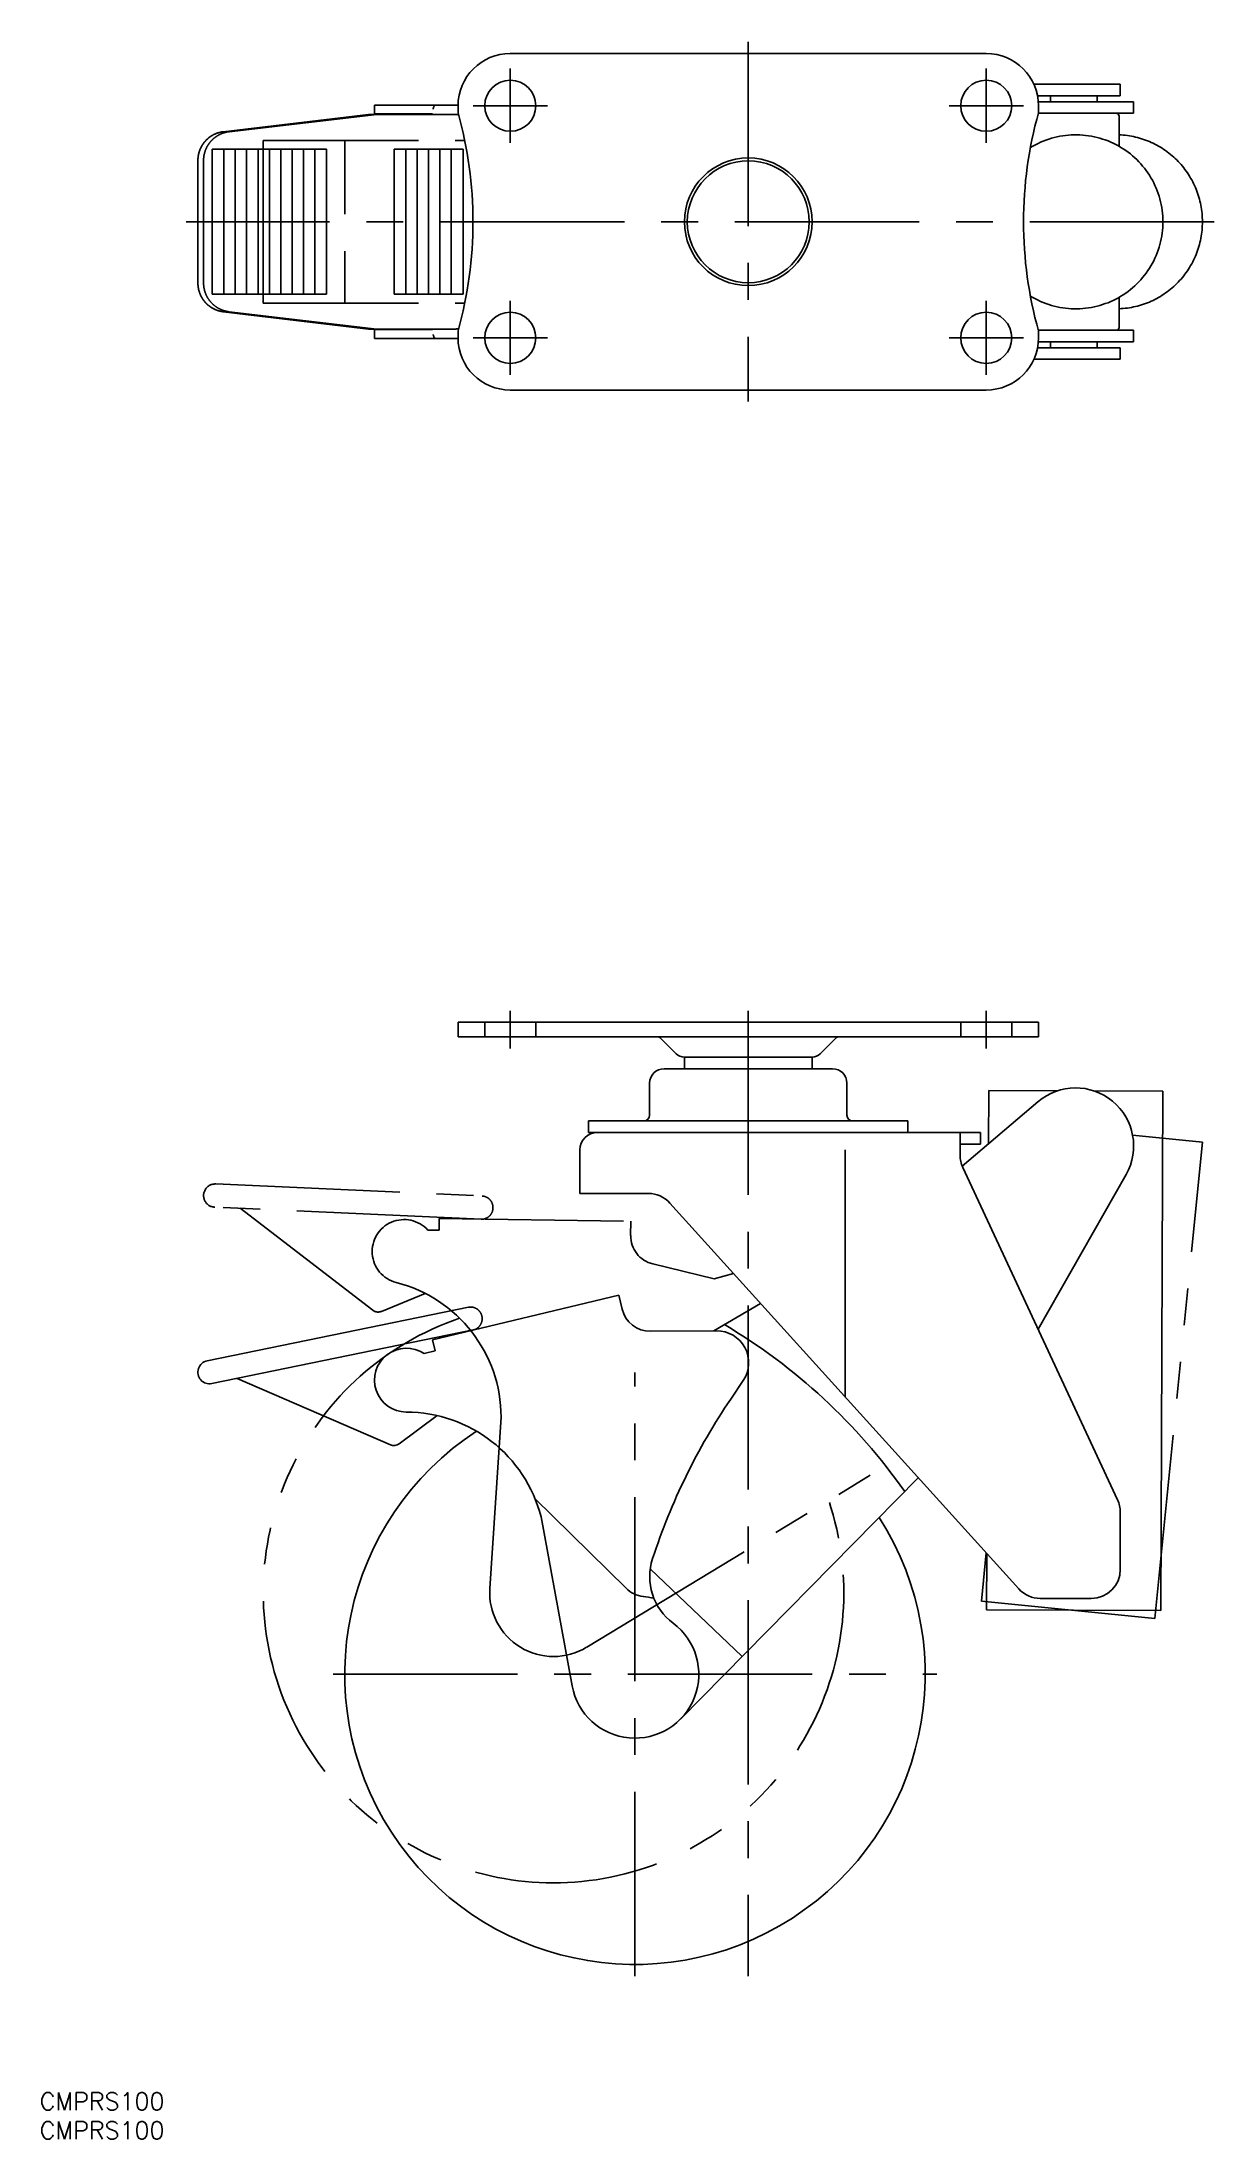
# Model space of a CAD drawing. Extents: x -122 to 80, y -330 to 31.
import ezdxf

# ---------------------------------------------------------------- set-up
doc = ezdxf.new("R2010")
doc.units = 0
for name, pattern in [('CENTER', [50.8, 31.75, -6.35, 6.35, -6.35]), ('DASHED', [19.05, 12.7, -6.35]), ('PHANTOM', [63.5, 31.75, -6.35, 6.35, -6.35, 6.35, -6.35])]:
    doc.linetypes.add(name, pattern=pattern)
doc.layers.get('0').update_dxf_attribs({"linetype": 'CONTINUOUS'})
doc.layers.add('CENTER', color=1, linetype='CONTINUOUS')
doc.styles.get("Standard").update_dxf_attribs({"font": 'txt.shx', "height": 3, "bigfont": 'bigfont.shx'})

msp = doc.modelspace()

# ---------------------------------------------------------------- texts
at = {"color": 7, "linetype": 'CONTINUOUS'}
for p in [(-122.07, -325.46), (-122.07, -330.46)]:
    msp.add_text('CMPRS100', height=3, dxfattribs=at).set_placement(p)

# ---------------------------------------------------------------- linework, layer by layer
at = {"color": 7, "linetype": 'CONTINUOUS'}
for p, q in [((41, 29), (-41, 29)), ((64.1, 23.7), (49.2, 23.7)), ((64.1, 21.7), (49.84, 21.7)), ((52.1, 21.7), (52.1, 20.7)), ((60.1, 20.7), (60.1, 21.7)), ((64.1, 23.7), (64.1, 21.7)), ((-65.4, 18.51), (-90.46, 15.53)), ((-50.7, 18.51), (-65.4, 18.51)), ((-50, 20.11), (-64.41, 20.11)), ((-64.41, 20.11), (-64.41, 18.61)), ((-64.41, 18.61), (-54.39, 18.61)), ((-50, 20), (-50, 18.79)), ((66.39, 20.7), (49.97, 20.7)), ((49.97, 18.7), (66.39, 18.7)), ((50, 18.79), (50, 20)), ((63.89, 13.01), (63.89, 18.2)), ((66.39, 18.7), (66.39, 20.7)), ((-72.65, 12.51), (-92.35, 12.51)), ((-92.35, -12.49), (-92.35, 12.51)), ((-90.34, -12.49), (-90.34, 12.51)), ((-88.38, -12.49), (-88.38, 12.51)), ((-86.42, -12.49), (-86.42, 12.51)), ((-84.46, -12.49), (-84.46, 12.51)), ((-82.51, -12.49), (-82.51, 12.51)), ((-80.55, -12.49), (-80.55, 12.51)), ((-78.59, -12.49), (-78.59, 12.51)), ((-76.63, -12.49), (-76.63, 12.51)), ((-74.67, -12.49), (-74.67, 12.51)), ((-72.65, -12.49), (-72.65, 12.51)), ((-49.14, 12.51), (-61, 12.51)), ((-61, -12.49), (-61, 12.51)), ((-59, -12.49), (-59, 12.51)), ((-57.04, -12.49), (-57.04, 12.51)), ((-55.08, -12.49), (-55.08, 12.51)), ((-53.12, -12.49), (-53.12, 12.51)), ((-51.16, -12.49), (-51.16, 12.51)), ((-49.14, -12.49), (-49.14, 12.51)), ((-94.82, 10.56), (-94.82, -10.54)), ((-92.35, -12.49), (-72.65, -12.49)), ((-61, -12.49), (-49.14, -12.49)), ((63.89, -18.2), (63.89, -13.01)), ((-90.46, -15.5), (-65.4, -18.49)), ((-65.4, -18.49), (-50.7, -18.49)), ((-64.41, -18.59), (-64.41, -20.09)), ((-54.39, -18.59), (-64.41, -18.59)), ((-64.41, -20.09), (-50, -20.09)), ((-50, -18.79), (-50, -20)), ((66.39, -18.7), (49.97, -18.7)), ((49.97, -20.7), (66.39, -20.7)), ((50, -20), (50, -18.79)), ((52.1, -20.7), (52.1, -21.7)), ((60.1, -21.7), (60.1, -20.7)), ((66.39, -20.7), (66.39, -18.7)), ((49.2, -23.7), (64.1, -23.7)), ((64.1, -21.7), (49.84, -21.7)), ((64.1, -21.7), (64.1, -23.7)), ((-41, -29), (41, -29)), ((-50, -140.48), (-50, -137.98)), ((-50, -137.98), (50, -137.98)), ((50, -140.48), (-50, -140.48)), ((-15.21, -140.6), (-12.41, -143.4)), ((12.41, -143.4), (15.21, -140.6)), ((50, -137.98), (50, -140.48)), ((-11, -143.98), (11, -143.98)), ((-11, -143.98), (-11, -145.98)), ((11, -145.98), (11, -143.98)), ((14.5, -145.98), (-14.5, -145.98)), ((-17, -148.48), (-17, -153.98)), ((17, -153.98), (17, -148.48)), ((49.91, -151.67), (36.87, -162.78)), ((41.43, -149.72), (41.39, -158.93)), ((53.16, -149.77), (41.43, -149.72)), ((71.43, -149.85), (59.55, -149.8)), ((71.06, -239.35), (71.43, -149.85)), ((-27.5, -154.98), (-27.5, -156.98)), ((27.5, -154.98), (-27.5, -154.98)), ((27.5, -156.98), (27.5, -154.98)), ((-27.5, -156.98), (40, -156.98)), ((36.5, -160.88), (36.5, -156.98)), ((36.5, -158.98), (40, -158.98)), ((40, -158.98), (40, -156.98)), ((-29, -159.98), (-29, -167.48)), ((16.71, -159.98), (16.71, -202.56)), ((63.63, -220.28), (36.97, -162.99)), ((49.96, -190.89), (65.09, -164.22)), ((-29, -167.48), (-17.22, -167.48)), ((-13.51, -169.13), (46.61, -235.64)), ((-93.22, -196.33), (-48.21, -187.09)), ((-54.4, -192.68), (-22.31, -185.02)), ((-21.74, -187.4), (-22.31, -185.02)), ((2.12, -186.42), (-5.94, -191.15)), ((-47.41, -191.01), (-92.42, -200.25)), ((-16.84, -191.24), (-5.47, -191.15)), ((-55.85, -195.08), (-53.94, -194.63)), ((-54.4, -192.68), (-53.94, -194.63)), ((-88.08, -199.36), (-61.65, -210.8)), ((-0.87, -199.73), (-3.02, -202.91)), ((-60.16, -210.62), (-53.61, -205.76)), ((-11.69, -258.08), (29.29, -216.48)), ((-21.05, -235.52), (-36.76, -220.04)), ((-30.34, -252.35), (-35.7, -223.24)), ((64.1, -232.28), (64.1, -222.39)), ((41.1, -229.54), (41.06, -239.22)), ((-16.88, -232.15), (-1.03, -247.26)), ((50.32, -237.28), (59.1, -237.28)), ((41.06, -239.22), (71.06, -239.35))]:
    msp.add_line(p, q, dxfattribs=at)
at = {"color": 3, "linetype": 'PHANTOM'}
for p, q in [((-63.99, 18.5), (-89.43, 15.53)), ((-83.55, 14), (-83.55, -14)), ((-69.52, 14), (-83.55, 14)), ((-93.84, 10.56), (-93.84, -10.54)), ((-83.55, -14), (-69.52, -14)), ((-89.43, -15.5), (-63.99, -18.48)), ((78.25, -158.64), (66.22, -157.43)), ((70.03, -240.73), (78.25, -158.64)), ((-91.75, -165.84), (-45.85, -167.92)), ((-46.04, -171.92), (-91.94, -169.84)), ((-87.51, -170.04), (-64.69, -187.61)), ((-53.23, -171.82), (-53.25, -173.82)), ((-53.23, -171.82), (-20.23, -172.26)), ((-20.26, -174.71), (-20.23, -172.26)), ((-55.21, -173.8), (-53.25, -173.82)), ((-16.45, -179.63), (-5.87, -182.22)), ((-2.55, -181.25), (-5.87, -182.22)), ((-63.21, -187.81), (-55.66, -184.7)), ((-44.52, -235.57), (-42.58, -206.03)), ((-27.84, -245.69), (26.11, -212.96)), ((41.01, -229.44), (40.18, -237.74)), ((40.18, -237.74), (70.03, -240.73))]:
    msp.add_line(p, q, dxfattribs=at)
at = {"color": 3, "linetype": 'DASHED'}
for p, q in [((-69.52, 14), (-69.52, -14)), ((-69.52, 14), (-48.84, 14)), ((-69.52, -14), (-48.84, -14)), ((-45.4, -137.98), (-45.4, -140.48)), ((-36.6, -137.98), (-36.6, -140.48)), ((36.6, -137.98), (36.6, -140.48)), ((45.4, -137.98), (45.4, -140.48))]:
    msp.add_line(p, q, dxfattribs=at)
at = {"color": 7, "linetype": 'CONTINUOUS'}
for points in [[(-53.94, 20.11, 0), (-53.94, 20.11, 0), (-53.94, 20.11, 0), (-53.95, 20.11, 0), (-53.95, 20.11, 0), (-53.95, 20.11, 0), (-53.96, 20.11, 0), (-53.96, 20.11, 0), (-53.96, 20.11, 0), (-53.97, 20.11, 0), (-53.97, 20.11, 0), (-53.97, 20.11, 0), (-53.98, 20.11, 0), (-53.98, 20.1, 0), (-53.98, 20.1, 0), (-53.98, 20.1, 0), (-53.99, 20.1, 0), (-53.99, 20.1, 0), (-53.99, 20.1, 0), (-54, 20.1, 0), (-54, 20.09, 0), (-54, 20.09, 0), (-54.01, 20.09, 0), (-54.01, 20.09, 0), (-54.01, 20.09, 0), (-54.02, 20.08, 0), (-54.02, 20.08, 0), (-54.02, 20.08, 0), (-54.02, 20.08, 0), (-54.03, 20.07, 0), (-54.03, 20.07, 0), (-54.03, 20.07, 0), (-54.04, 20.07, 0), (-54.04, 20.06, 0), (-54.04, 20.06, 0), (-54.05, 20.06, 0), (-54.05, 20.05, 0), (-54.05, 20.05, 0), (-54.05, 20.05, 0), (-54.06, 20.04, 0), (-54.06, 20.04, 0), (-54.06, 20.04, 0), (-54.07, 20.03, 0), (-54.07, 20.03, 0), (-54.07, 20.03, 0), (-54.08, 20.02, 0), (-54.08, 20.02, 0), (-54.08, 20.01, 0), (-54.08, 20.01, 0), (-54.09, 20.01, 0), (-54.09, 20, 0), (-54.09, 20, 0), (-54.1, 19.99, 0), (-54.1, 19.99, 0), (-54.1, 19.98, 0), (-54.1, 19.98, 0), (-54.11, 19.97, 0), (-54.11, 19.97, 0), (-54.11, 19.96, 0), (-54.12, 19.96, 0), (-54.12, 19.95, 0), (-54.12, 19.95, 0), (-54.12, 19.94, 0), (-54.13, 19.94, 0), (-54.13, 19.93, 0), (-54.13, 19.93, 0), (-54.14, 19.92, 0), (-54.14, 19.92, 0), (-54.14, 19.91, 0), (-54.14, 19.91, 0), (-54.15, 19.9, 0), (-54.15, 19.89, 0), (-54.15, 19.89, 0), (-54.16, 19.88, 0), (-54.16, 19.87, 0), (-54.16, 19.87, 0), (-54.16, 19.86, 0), (-54.17, 19.86, 0), (-54.17, 19.85, 0), (-54.17, 19.84, 0), (-54.17, 19.84, 0), (-54.18, 19.83, 0), (-54.18, 19.82, 0), (-54.18, 19.82, 0), (-54.18, 19.81, 0), (-54.19, 19.8, 0), (-54.19, 19.79, 0), (-54.19, 19.79, 0), (-54.19, 19.78, 0), (-54.2, 19.77, 0), (-54.2, 19.76, 0), (-54.2, 19.76, 0), (-54.2, 19.75, 0), (-54.21, 19.74, 0), (-54.21, 19.73, 0), (-54.21, 19.73, 0), (-54.22, 19.72, 0), (-54.22, 19.71, 0), (-54.22, 19.7, 0), (-54.22, 19.69, 0), (-54.22, 19.69, 0), (-54.23, 19.68, 0), (-54.23, 19.67, 0), (-54.23, 19.66, 0), (-54.23, 19.65, 0), (-54.24, 19.64, 0), (-54.24, 19.64, 0), (-54.24, 19.63, 0), (-54.24, 19.62, 0), (-54.25, 19.61, 0), (-54.25, 19.6, 0), (-54.25, 19.59, 0), (-54.25, 19.58, 0), (-54.26, 19.57, 0), (-54.26, 19.57, 0), (-54.26, 19.56, 0), (-54.26, 19.55, 0), (-54.26, 19.54, 0), (-54.27, 19.53, 0), (-54.27, 19.52, 0), (-54.27, 19.51, 0), (-54.27, 19.5, 0), (-54.28, 19.49, 0), (-54.28, 19.48, 0), (-54.28, 19.47, 0), (-54.28, 19.46, 0), (-54.28, 19.45, 0), (-54.29, 19.44, 0), (-54.29, 19.43, 0)], [(-49.92, 18.45, 0), (-49.93, 18.45, 0), (-49.93, 18.45, 0), (-49.94, 18.45, 0), (-49.94, 18.45, 0), (-49.95, 18.45, 0), (-49.96, 18.45, 0), (-49.96, 18.45, 0), (-49.97, 18.46, 0), (-49.97, 18.46, 0), (-49.98, 18.46, 0), (-49.99, 18.46, 0), (-49.99, 18.46, 0), (-50, 18.46, 0), (-50, 18.46, 0), (-50.01, 18.46, 0), (-50.02, 18.46, 0), (-50.02, 18.46, 0), (-50.03, 18.46, 0), (-50.03, 18.47, 0), (-50.04, 18.47, 0), (-50.05, 18.47, 0), (-50.05, 18.47, 0), (-50.06, 18.47, 0), (-50.06, 18.47, 0), (-50.07, 18.47, 0), (-50.08, 18.47, 0), (-50.08, 18.47, 0), (-50.09, 18.47, 0), (-50.09, 18.47, 0), (-50.1, 18.47, 0), (-50.11, 18.48, 0), (-50.11, 18.48, 0), (-50.12, 18.48, 0), (-50.13, 18.48, 0), (-50.13, 18.48, 0), (-50.14, 18.48, 0), (-50.14, 18.48, 0), (-50.15, 18.48, 0), (-50.16, 18.48, 0), (-50.16, 18.48, 0), (-50.17, 18.48, 0), (-50.17, 18.48, 0), (-50.18, 18.48, 0), (-50.19, 18.48, 0), (-50.19, 18.48, 0), (-50.2, 18.49, 0), (-50.2, 18.49, 0), (-50.21, 18.49, 0), (-50.22, 18.49, 0), (-50.22, 18.49, 0), (-50.23, 18.49, 0), (-50.23, 18.49, 0), (-50.24, 18.49, 0), (-50.25, 18.49, 0), (-50.25, 18.49, 0), (-50.26, 18.49, 0), (-50.26, 18.49, 0), (-50.27, 18.49, 0), (-50.28, 18.49, 0), (-50.28, 18.49, 0), (-50.29, 18.49, 0), (-50.3, 18.49, 0), (-50.3, 18.5, 0), (-50.31, 18.5, 0), (-50.31, 18.5, 0), (-50.32, 18.5, 0), (-50.33, 18.5, 0), (-50.33, 18.5, 0), (-50.34, 18.5, 0), (-50.34, 18.5, 0), (-50.35, 18.5, 0), (-50.36, 18.5, 0), (-50.36, 18.5, 0), (-50.37, 18.5, 0), (-50.37, 18.5, 0), (-50.38, 18.5, 0), (-50.39, 18.5, 0), (-50.39, 18.5, 0), (-50.4, 18.5, 0), (-50.4, 18.5, 0), (-50.41, 18.5, 0), (-50.42, 18.5, 0), (-50.42, 18.5, 0), (-50.43, 18.5, 0), (-50.44, 18.5, 0), (-50.44, 18.5, 0), (-50.45, 18.5, 0), (-50.45, 18.51, 0), (-50.46, 18.51, 0), (-50.47, 18.51, 0), (-50.47, 18.51, 0), (-50.48, 18.51, 0), (-50.48, 18.51, 0), (-50.49, 18.51, 0), (-50.5, 18.51, 0), (-50.5, 18.51, 0), (-50.51, 18.51, 0), (-50.51, 18.51, 0), (-50.52, 18.51, 0), (-50.53, 18.51, 0), (-50.53, 18.51, 0), (-50.54, 18.51, 0), (-50.55, 18.51, 0), (-50.55, 18.51, 0), (-50.56, 18.51, 0), (-50.56, 18.51, 0), (-50.57, 18.51, 0), (-50.58, 18.51, 0), (-50.58, 18.51, 0), (-50.59, 18.51, 0), (-50.59, 18.51, 0), (-50.6, 18.51, 0), (-50.61, 18.51, 0), (-50.61, 18.51, 0), (-50.62, 18.51, 0), (-50.62, 18.51, 0), (-50.63, 18.51, 0), (-50.64, 18.51, 0), (-50.64, 18.51, 0), (-50.65, 18.51, 0), (-50.66, 18.51, 0), (-50.66, 18.51, 0), (-50.67, 18.51, 0), (-50.67, 18.51, 0), (-50.68, 18.51, 0), (-50.69, 18.51, 0), (-50.69, 18.51, 0), (-50.7, 18.51, 0)], [(48.61, -12.8, 0), (49.04, -13.05, 0), (49.47, -13.29, 0), (49.92, -13.51, 0), (50.37, -13.72, 0), (50.83, -13.91, 0), (51.29, -14.09, 0), (51.76, -14.25, 0), (52.23, -14.4, 0), (52.71, -14.53, 0), (53.2, -14.65, 0), (53.68, -14.75, 0), (54.17, -14.83, 0), (54.67, -14.9, 0), (55.16, -14.95, 0), (55.65, -14.98, 0), (56.15, -15, 0), (56.65, -15, 0), (57.14, -14.98, 0), (57.64, -14.95, 0), (58.13, -14.9, 0), (58.63, -14.84, 0), (59.12, -14.76, 0), (59.6, -14.66, 0), (60.09, -14.55, 0), (60.57, -14.42, 0), (61.04, -14.27, 0), (61.51, -14.11, 0), (61.98, -13.94, 0), (62.44, -13.75, 0), (62.89, -13.54, 0), (63.33, -13.32, 0), (63.77, -13.08, 0), (64.2, -12.83, 0), (64.62, -12.57, 0), (65.03, -12.29, 0), (65.43, -12, 0), (65.83, -11.69, 0), (66.21, -11.38, 0), (66.58, -11.05, 0), (66.94, -10.71, 0), (67.29, -10.35, 0), (67.62, -9.99, 0), (67.95, -9.61, 0), (68.26, -9.22, 0), (68.56, -8.83, 0), (68.85, -8.42, 0), (69.12, -8.01, 0), (69.38, -7.58, 0), (69.62, -7.15, 0), (69.85, -6.71, 0), (70.06, -6.26, 0), (70.26, -5.81, 0), (70.45, -5.34, 0), (70.62, -4.88, 0), (70.77, -4.4, 0), (70.91, -3.93, 0), (71.03, -3.45, 0), (71.14, -2.96, 0), (71.23, -2.47, 0), (71.3, -1.98, 0), (71.36, -1.49, 0), (71.4, -0.99, 0), (71.42, -0.5, 0), (71.43, 0, 0), (71.42, 0.5, 0), (71.4, 0.99, 0), (71.36, 1.49, 0), (71.3, 1.98, 0), (71.23, 2.47, 0), (71.14, 2.96, 0), (71.03, 3.45, 0), (70.91, 3.93, 0), (70.77, 4.4, 0), (70.62, 4.88, 0), (70.45, 5.34, 0), (70.26, 5.81, 0), (70.06, 6.26, 0), (69.85, 6.71, 0), (69.62, 7.15, 0), (69.38, 7.58, 0), (69.12, 8.01, 0), (68.85, 8.42, 0), (68.56, 8.83, 0), (68.26, 9.22, 0), (67.95, 9.61, 0), (67.62, 9.99, 0), (67.29, 10.35, 0), (66.94, 10.71, 0), (66.58, 11.05, 0), (66.21, 11.38, 0), (65.83, 11.69, 0), (65.43, 12, 0), (65.03, 12.29, 0), (64.62, 12.57, 0), (64.2, 12.83, 0), (63.77, 13.08, 0), (63.33, 13.32, 0), (62.89, 13.54, 0), (62.44, 13.75, 0), (61.98, 13.94, 0), (61.51, 14.11, 0), (61.04, 14.27, 0), (60.57, 14.42, 0), (60.09, 14.55, 0), (59.6, 14.66, 0), (59.12, 14.76, 0), (58.63, 14.84, 0), (58.13, 14.9, 0), (57.64, 14.95, 0), (57.14, 14.98, 0), (56.65, 15, 0), (56.15, 15, 0), (55.65, 14.98, 0), (55.16, 14.95, 0), (54.67, 14.9, 0), (54.17, 14.83, 0), (53.68, 14.75, 0), (53.2, 14.65, 0), (52.71, 14.53, 0), (52.23, 14.4, 0), (51.76, 14.25, 0), (51.29, 14.09, 0), (50.83, 13.91, 0), (50.37, 13.72, 0), (49.92, 13.51, 0), (49.47, 13.29, 0), (49.04, 13.05, 0), (48.61, 12.8, 0)], [(-54.29, -19.41, 0), (-54.29, -19.42, 0), (-54.28, -19.43, 0), (-54.28, -19.44, 0), (-54.28, -19.45, 0), (-54.28, -19.46, 0), (-54.28, -19.47, 0), (-54.27, -19.48, 0), (-54.27, -19.49, 0), (-54.27, -19.5, 0), (-54.27, -19.51, 0), (-54.26, -19.51, 0), (-54.26, -19.52, 0), (-54.26, -19.53, 0), (-54.26, -19.54, 0), (-54.26, -19.55, 0), (-54.25, -19.56, 0), (-54.25, -19.57, 0), (-54.25, -19.58, 0), (-54.25, -19.59, 0), (-54.24, -19.6, 0), (-54.24, -19.6, 0), (-54.24, -19.61, 0), (-54.24, -19.62, 0), (-54.23, -19.63, 0), (-54.23, -19.64, 0), (-54.23, -19.65, 0), (-54.23, -19.66, 0), (-54.22, -19.66, 0), (-54.22, -19.67, 0), (-54.22, -19.68, 0), (-54.22, -19.69, 0), (-54.22, -19.7, 0), (-54.21, -19.7, 0), (-54.21, -19.71, 0), (-54.21, -19.72, 0), (-54.2, -19.73, 0), (-54.2, -19.73, 0), (-54.2, -19.74, 0), (-54.2, -19.75, 0), (-54.19, -19.76, 0), (-54.19, -19.76, 0), (-54.19, -19.77, 0), (-54.19, -19.78, 0), (-54.18, -19.79, 0), (-54.18, -19.79, 0), (-54.18, -19.8, 0), (-54.18, -19.81, 0), (-54.17, -19.81, 0), (-54.17, -19.82, 0), (-54.17, -19.83, 0), (-54.17, -19.83, 0), (-54.16, -19.84, 0), (-54.16, -19.85, 0), (-54.16, -19.85, 0), (-54.16, -19.86, 0), (-54.15, -19.86, 0), (-54.15, -19.87, 0), (-54.15, -19.88, 0), (-54.14, -19.88, 0), (-54.14, -19.89, 0), (-54.14, -19.89, 0), (-54.14, -19.9, 0), (-54.13, -19.91, 0), (-54.13, -19.91, 0), (-54.13, -19.92, 0), (-54.12, -19.92, 0), (-54.12, -19.93, 0), (-54.12, -19.93, 0), (-54.12, -19.94, 0), (-54.11, -19.94, 0), (-54.11, -19.95, 0), (-54.11, -19.95, 0), (-54.1, -19.96, 0), (-54.1, -19.96, 0), (-54.1, -19.97, 0), (-54.1, -19.97, 0), (-54.09, -19.98, 0), (-54.09, -19.98, 0), (-54.09, -19.98, 0), (-54.08, -19.99, 0), (-54.08, -19.99, 0), (-54.08, -20, 0), (-54.08, -20, 0), (-54.07, -20, 0), (-54.07, -20.01, 0), (-54.07, -20.01, 0), (-54.06, -20.01, 0), (-54.06, -20.02, 0), (-54.06, -20.02, 0), (-54.05, -20.03, 0), (-54.05, -20.03, 0), (-54.05, -20.03, 0), (-54.05, -20.03, 0), (-54.04, -20.04, 0), (-54.04, -20.04, 0), (-54.04, -20.04, 0), (-54.03, -20.05, 0), (-54.03, -20.05, 0), (-54.03, -20.05, 0), (-54.02, -20.05, 0), (-54.02, -20.06, 0), (-54.02, -20.06, 0), (-54.02, -20.06, 0), (-54.01, -20.06, 0), (-54.01, -20.07, 0), (-54.01, -20.07, 0), (-54, -20.07, 0), (-54, -20.07, 0), (-54, -20.07, 0), (-53.99, -20.07, 0), (-53.99, -20.08, 0), (-53.99, -20.08, 0), (-53.98, -20.08, 0), (-53.98, -20.08, 0), (-53.98, -20.08, 0), (-53.98, -20.08, 0), (-53.97, -20.08, 0), (-53.97, -20.08, 0), (-53.97, -20.09, 0), (-53.96, -20.09, 0), (-53.96, -20.09, 0), (-53.96, -20.09, 0), (-53.95, -20.09, 0), (-53.95, -20.09, 0), (-53.95, -20.09, 0), (-53.94, -20.09, 0), (-53.94, -20.09, 0), (-53.94, -20.09, 0)], [(-50.7, -18.49, 0), (-50.69, -18.49, 0), (-50.69, -18.49, 0), (-50.68, -18.49, 0), (-50.67, -18.49, 0), (-50.67, -18.49, 0), (-50.66, -18.49, 0), (-50.65, -18.49, 0), (-50.65, -18.49, 0), (-50.64, -18.49, 0), (-50.64, -18.49, 0), (-50.63, -18.49, 0), (-50.62, -18.49, 0), (-50.62, -18.49, 0), (-50.61, -18.49, 0), (-50.61, -18.49, 0), (-50.6, -18.49, 0), (-50.59, -18.49, 0), (-50.59, -18.49, 0), (-50.58, -18.49, 0), (-50.57, -18.49, 0), (-50.57, -18.49, 0), (-50.56, -18.49, 0), (-50.56, -18.49, 0), (-50.55, -18.49, 0), (-50.54, -18.49, 0), (-50.54, -18.49, 0), (-50.53, -18.49, 0), (-50.53, -18.49, 0), (-50.52, -18.49, 0), (-50.51, -18.48, 0), (-50.51, -18.48, 0), (-50.5, -18.48, 0), (-50.49, -18.48, 0), (-50.49, -18.48, 0), (-50.48, -18.48, 0), (-50.48, -18.48, 0), (-50.47, -18.48, 0), (-50.46, -18.48, 0), (-50.46, -18.48, 0), (-50.45, -18.48, 0), (-50.45, -18.48, 0), (-50.44, -18.48, 0), (-50.43, -18.48, 0), (-50.43, -18.48, 0), (-50.42, -18.48, 0), (-50.41, -18.48, 0), (-50.41, -18.48, 0), (-50.4, -18.48, 0), (-50.4, -18.48, 0), (-50.39, -18.48, 0), (-50.38, -18.48, 0), (-50.38, -18.48, 0), (-50.37, -18.48, 0), (-50.37, -18.48, 0), (-50.36, -18.48, 0), (-50.35, -18.48, 0), (-50.35, -18.48, 0), (-50.34, -18.48, 0), (-50.33, -18.47, 0), (-50.33, -18.47, 0), (-50.32, -18.47, 0), (-50.32, -18.47, 0), (-50.31, -18.47, 0), (-50.3, -18.47, 0), (-50.3, -18.47, 0), (-50.29, -18.47, 0), (-50.29, -18.47, 0), (-50.28, -18.47, 0), (-50.27, -18.47, 0), (-50.27, -18.47, 0), (-50.26, -18.47, 0), (-50.26, -18.47, 0), (-50.25, -18.47, 0), (-50.24, -18.47, 0), (-50.24, -18.47, 0), (-50.23, -18.47, 0), (-50.22, -18.47, 0), (-50.22, -18.46, 0), (-50.21, -18.46, 0), (-50.21, -18.46, 0), (-50.2, -18.46, 0), (-50.19, -18.46, 0), (-50.19, -18.46, 0), (-50.18, -18.46, 0), (-50.18, -18.46, 0), (-50.17, -18.46, 0), (-50.16, -18.46, 0), (-50.16, -18.46, 0), (-50.15, -18.46, 0), (-50.15, -18.46, 0), (-50.14, -18.46, 0), (-50.13, -18.46, 0), (-50.13, -18.45, 0), (-50.12, -18.45, 0), (-50.11, -18.45, 0), (-50.11, -18.45, 0), (-50.1, -18.45, 0), (-50.1, -18.45, 0), (-50.09, -18.45, 0), (-50.08, -18.45, 0), (-50.08, -18.45, 0), (-50.07, -18.45, 0), (-50.07, -18.45, 0), (-50.06, -18.45, 0), (-50.05, -18.45, 0), (-50.05, -18.44, 0), (-50.04, -18.44, 0), (-50.03, -18.44, 0), (-50.03, -18.44, 0), (-50.02, -18.44, 0), (-50.02, -18.44, 0), (-50.01, -18.44, 0), (-50, -18.44, 0), (-50, -18.44, 0), (-49.99, -18.44, 0), (-49.99, -18.44, 0), (-49.98, -18.43, 0), (-49.97, -18.43, 0), (-49.97, -18.43, 0), (-49.96, -18.43, 0), (-49.96, -18.43, 0), (-49.95, -18.43, 0), (-49.94, -18.43, 0), (-49.94, -18.43, 0), (-49.93, -18.43, 0), (-49.93, -18.43, 0), (-49.92, -18.43, 0), (-49.91, -18.42, 0)], [(-47.41, -191.01, 0), (-47.36, -191, 0), (-47.32, -190.99, 0), (-47.27, -190.98, 0), (-47.22, -190.96, 0), (-47.18, -190.95, 0), (-47.13, -190.93, 0), (-47.09, -190.91, 0), (-47.04, -190.9, 0), (-47, -190.88, 0), (-46.95, -190.86, 0), (-46.91, -190.84, 0), (-46.87, -190.81, 0), (-46.83, -190.79, 0), (-46.78, -190.76, 0), (-46.74, -190.74, 0), (-46.7, -190.71, 0), (-46.66, -190.68, 0), (-46.63, -190.65, 0), (-46.59, -190.62, 0), (-46.55, -190.59, 0), (-46.51, -190.56, 0), (-46.48, -190.53, 0), (-46.44, -190.5, 0), (-46.41, -190.46, 0), (-46.37, -190.43, 0), (-46.34, -190.39, 0), (-46.31, -190.35, 0), (-46.28, -190.32, 0), (-46.25, -190.28, 0), (-46.22, -190.24, 0), (-46.19, -190.2, 0), (-46.17, -190.16, 0), (-46.14, -190.12, 0), (-46.12, -190.07, 0), (-46.09, -190.03, 0), (-46.07, -189.99, 0), (-46.05, -189.95, 0), (-46.03, -189.9, 0), (-46.01, -189.86, 0), (-45.99, -189.81, 0), (-45.97, -189.77, 0), (-45.95, -189.72, 0), (-45.94, -189.67, 0), (-45.92, -189.63, 0), (-45.91, -189.58, 0), (-45.9, -189.53, 0), (-45.89, -189.49, 0), (-45.88, -189.44, 0), (-45.87, -189.39, 0), (-45.86, -189.34, 0), (-45.86, -189.29, 0), (-45.85, -189.24, 0), (-45.85, -189.19, 0), (-45.85, -189.15, 0), (-45.85, -189.1, 0), (-45.85, -189.05, 0), (-45.85, -189, 0), (-45.85, -188.95, 0), (-45.85, -188.9, 0), (-45.86, -188.85, 0), (-45.86, -188.8, 0), (-45.87, -188.75, 0), (-45.88, -188.71, 0), (-45.89, -188.66, 0), (-45.9, -188.61, 0), (-45.91, -188.56, 0), (-45.92, -188.51, 0), (-45.94, -188.47, 0), (-45.95, -188.42, 0), (-45.97, -188.37, 0), (-45.98, -188.33, 0), (-46, -188.28, 0), (-46.02, -188.24, 0), (-46.04, -188.19, 0), (-46.06, -188.15, 0), (-46.09, -188.11, 0), (-46.11, -188.06, 0), (-46.14, -188.02, 0), (-46.16, -187.98, 0), (-46.19, -187.94, 0), (-46.22, -187.9, 0), (-46.24, -187.86, 0), (-46.27, -187.82, 0), (-46.3, -187.78, 0), (-46.34, -187.74, 0), (-46.37, -187.71, 0), (-46.4, -187.67, 0), (-46.43, -187.63, 0), (-46.47, -187.6, 0), (-46.51, -187.57, 0), (-46.54, -187.54, 0), (-46.58, -187.5, 0), (-46.62, -187.47, 0), (-46.66, -187.44, 0), (-46.7, -187.41, 0), (-46.73, -187.39, 0), (-46.78, -187.36, 0), (-46.82, -187.34, 0), (-46.86, -187.31, 0), (-46.9, -187.29, 0), (-46.94, -187.26, 0), (-46.99, -187.24, 0), (-47.03, -187.22, 0), (-47.08, -187.2, 0), (-47.12, -187.19, 0), (-47.17, -187.17, 0), (-47.21, -187.15, 0), (-47.26, -187.14, 0), (-47.31, -187.12, 0), (-47.35, -187.11, 0), (-47.4, -187.1, 0), (-47.45, -187.09, 0), (-47.49, -187.08, 0), (-47.54, -187.07, 0), (-47.59, -187.07, 0), (-47.64, -187.06, 0), (-47.69, -187.06, 0), (-47.73, -187.06, 0), (-47.78, -187.05, 0), (-47.83, -187.05, 0), (-47.88, -187.05, 0), (-47.93, -187.06, 0), (-47.97, -187.06, 0), (-48.02, -187.06, 0), (-48.07, -187.07, 0), (-48.12, -187.08, 0), (-48.17, -187.08, 0), (-48.21, -187.09, 0)]]:
    msp.add_polyline3d(points, dxfattribs=at)
at = {"color": 7}
for points in [[(-90.49, 15.52, 0), (-90.5, 15.52, 0), (-90.5, 15.51, 0), (-90.51, 15.51, 0), (-90.51, 15.51, 0), (-90.52, 15.51, 0), (-90.52, 15.51, 0), (-90.53, 15.51, 0), (-90.53, 15.51, 0), (-90.54, 15.51, 0), (-90.54, 15.51, 0), (-90.55, 15.51, 0), (-90.55, 15.51, 0), (-90.56, 15.51, 0), (-90.56, 15.51, 0), (-90.57, 15.51, 0), (-90.57, 15.5, 0), (-90.58, 15.5, 0), (-90.58, 15.5, 0), (-90.59, 15.5, 0), (-90.59, 15.5, 0), (-90.6, 15.5, 0), (-90.6, 15.5, 0), (-90.61, 15.5, 0), (-90.61, 15.5, 0), (-90.62, 15.5, 0), (-90.62, 15.5, 0), (-90.63, 15.5, 0), (-90.63, 15.5, 0), (-90.64, 15.5, 0), (-90.64, 15.49, 0), (-90.65, 15.49, 0), (-90.65, 15.49, 0), (-90.66, 15.49, 0), (-90.66, 15.49, 0), (-90.67, 15.49, 0), (-90.67, 15.49, 0), (-90.68, 15.49, 0), (-90.68, 15.49, 0), (-90.69, 15.49, 0), (-90.69, 15.49, 0), (-90.7, 15.49, 0), (-90.7, 15.49, 0), (-90.71, 15.48, 0), (-90.71, 15.48, 0), (-90.72, 15.48, 0), (-90.72, 15.48, 0), (-90.73, 15.48, 0), (-90.73, 15.48, 0), (-90.74, 15.48, 0), (-90.74, 15.48, 0), (-90.75, 15.48, 0), (-90.75, 15.48, 0), (-90.76, 15.48, 0), (-90.76, 15.47, 0), (-90.77, 15.47, 0), (-90.77, 15.47, 0), (-90.78, 15.47, 0), (-90.78, 15.47, 0), (-90.79, 15.47, 0), (-90.79, 15.47, 0), (-90.8, 15.47, 0), (-90.8, 15.47, 0), (-90.81, 15.47, 0), (-90.81, 15.47, 0), (-90.82, 15.46, 0), (-90.82, 15.46, 0), (-90.83, 15.46, 0), (-90.83, 15.46, 0), (-90.84, 15.46, 0), (-90.84, 15.46, 0), (-90.85, 15.46, 0), (-90.85, 15.46, 0), (-90.86, 15.46, 0), (-90.86, 15.46, 0), (-90.87, 15.45, 0), (-90.87, 15.45, 0), (-90.88, 15.45, 0), (-90.88, 15.45, 0), (-90.89, 15.45, 0), (-90.89, 15.45, 0), (-90.9, 15.45, 0), (-90.9, 15.45, 0), (-90.91, 15.45, 0), (-90.91, 15.45, 0), (-90.92, 15.44, 0), (-90.92, 15.44, 0), (-90.93, 15.44, 0), (-90.93, 15.44, 0), (-90.94, 15.44, 0), (-90.94, 15.44, 0), (-90.95, 15.44, 0), (-90.95, 15.44, 0), (-90.96, 15.44, 0), (-90.96, 15.43, 0), (-90.97, 15.43, 0), (-90.97, 15.43, 0), (-90.98, 15.43, 0), (-90.98, 15.43, 0), (-90.99, 15.43, 0), (-90.99, 15.43, 0), (-91, 15.43, 0), (-91, 15.43, 0), (-91.01, 15.42, 0), (-91.01, 15.42, 0), (-91.02, 15.42, 0), (-91.02, 15.42, 0), (-91.03, 15.42, 0), (-91.03, 15.42, 0), (-91.03, 15.42, 0), (-91.04, 15.42, 0), (-91.04, 15.42, 0), (-91.05, 15.41, 0), (-91.05, 15.41, 0), (-91.06, 15.41, 0), (-91.06, 15.41, 0), (-91.07, 15.41, 0), (-91.07, 15.41, 0), (-91.08, 15.41, 0), (-91.08, 15.41, 0), (-91.09, 15.4, 0), (-91.09, 15.4, 0), (-91.1, 15.4, 0), (-91.1, 15.4, 0), (-91.11, 15.4, 0), (-91.11, 15.4, 0), (-91.12, 15.4, 0), (-91.12, 15.4, 0), (-91.13, 15.39, 0), (-91.13, 15.39, 0), (-91.14, 15.39, 0), (-91.14, 15.39, 0), (-91.15, 15.39, 0), (-91.15, 15.39, 0), (-91.16, 15.39, 0), (-91.16, 15.39, 0), (-91.17, 15.38, 0), (-91.17, 15.38, 0), (-91.18, 15.38, 0), (-91.18, 15.38, 0), (-91.19, 15.38, 0), (-91.19, 15.38, 0), (-91.2, 15.38, 0), (-91.2, 15.37, 0), (-91.21, 15.37, 0), (-91.21, 15.37, 0), (-91.22, 15.37, 0), (-91.22, 15.37, 0), (-91.23, 15.37, 0), (-91.23, 15.37, 0), (-91.24, 15.36, 0), (-91.24, 15.36, 0), (-91.25, 15.36, 0), (-91.25, 15.36, 0), (-91.26, 15.36, 0), (-91.26, 15.36, 0), (-91.27, 15.36, 0), (-91.27, 15.35, 0), (-91.28, 15.35, 0), (-91.28, 15.35, 0), (-91.28, 15.35, 0), (-91.29, 15.35, 0), (-91.29, 15.35, 0), (-91.3, 15.35, 0), (-91.3, 15.34, 0), (-91.31, 15.34, 0), (-91.31, 15.34, 0), (-91.32, 15.34, 0), (-91.32, 15.34, 0), (-91.33, 15.34, 0), (-91.33, 15.34, 0), (-91.34, 15.33, 0), (-91.34, 15.33, 0), (-91.35, 15.33, 0), (-91.35, 15.33, 0), (-91.36, 15.33, 0), (-91.36, 15.33, 0), (-91.37, 15.33, 0), (-91.37, 15.32, 0), (-91.38, 15.32, 0), (-91.38, 15.32, 0), (-91.39, 15.32, 0), (-91.39, 15.32, 0), (-91.4, 15.32, 0), (-91.4, 15.31, 0), (-91.41, 15.31, 0), (-91.41, 15.31, 0), (-91.42, 15.31, 0), (-91.42, 15.31, 0), (-91.43, 15.31, 0), (-91.43, 15.3, 0), (-91.43, 15.3, 0), (-91.44, 15.3, 0), (-91.44, 15.3, 0), (-91.45, 15.3, 0), (-91.45, 15.3, 0), (-91.46, 15.3, 0), (-91.46, 15.29, 0), (-91.47, 15.29, 0), (-91.47, 15.29, 0), (-91.48, 15.29, 0), (-91.48, 15.29, 0), (-91.49, 15.29, 0), (-91.49, 15.28, 0), (-91.5, 15.28, 0), (-91.5, 15.28, 0), (-91.51, 15.28, 0), (-91.51, 15.28, 0), (-91.52, 15.28, 0), (-91.52, 15.27, 0), (-91.53, 15.27, 0), (-91.53, 15.27, 0), (-91.54, 15.27, 0), (-91.54, 15.27, 0), (-91.55, 15.27, 0), (-91.55, 15.26, 0), (-91.55, 15.26, 0), (-91.56, 15.26, 0), (-91.56, 15.26, 0), (-91.57, 15.26, 0), (-91.57, 15.25, 0), (-91.58, 15.25, 0), (-91.58, 15.25, 0), (-91.59, 15.25, 0), (-91.59, 15.25, 0), (-91.6, 15.25, 0), (-91.6, 15.24, 0), (-91.61, 15.24, 0), (-91.61, 15.24, 0), (-91.62, 15.24, 0), (-91.62, 15.24, 0), (-91.63, 15.24, 0), (-91.63, 15.23, 0), (-91.64, 15.23, 0), (-91.64, 15.23, 0), (-91.65, 15.23, 0), (-91.65, 15.23, 0), (-91.65, 15.22, 0), (-91.66, 15.22, 0), (-91.66, 15.22, 0), (-91.67, 15.22, 0), (-91.67, 15.22, 0), (-91.68, 15.21, 0), (-91.68, 15.21, 0), (-91.69, 15.21, 0), (-91.69, 15.21, 0), (-91.7, 15.21, 0), (-91.7, 15.21, 0), (-91.71, 15.2, 0), (-91.71, 15.2, 0), (-91.72, 15.2, 0), (-91.72, 15.2, 0), (-91.73, 15.2, 0), (-91.73, 15.19, 0), (-91.73, 15.19, 0), (-91.74, 15.19, 0), (-91.74, 15.19, 0), (-91.75, 15.19, 0), (-91.75, 15.18, 0), (-91.76, 15.18, 0), (-91.76, 15.18, 0), (-91.77, 15.18, 0), (-91.77, 15.18, 0), (-91.78, 15.17, 0), (-91.78, 15.17, 0), (-91.79, 15.17, 0), (-91.79, 15.17, 0), (-91.8, 15.17, 0), (-91.8, 15.17, 0), (-91.81, 15.16, 0), (-91.81, 15.16, 0), (-91.81, 15.16, 0), (-91.82, 15.16, 0), (-91.82, 15.16, 0), (-91.83, 15.15, 0), (-91.83, 15.15, 0), (-91.84, 15.15, 0), (-91.84, 15.15, 0), (-91.85, 15.14, 0), (-91.85, 15.14, 0), (-91.86, 15.14, 0), (-91.86, 15.14, 0), (-91.87, 15.14, 0), (-91.87, 15.13, 0), (-91.88, 15.13, 0), (-91.88, 15.13, 0), (-91.88, 15.13, 0), (-91.89, 15.13, 0), (-91.89, 15.12, 0), (-91.9, 15.12, 0), (-91.9, 15.12, 0), (-91.91, 15.12, 0), (-91.91, 15.12, 0), (-91.92, 15.11, 0), (-91.92, 15.11, 0), (-91.93, 15.11, 0), (-91.93, 15.11, 0), (-91.94, 15.11, 0), (-91.94, 15.1, 0), (-91.94, 15.1, 0), (-91.95, 15.1, 0), (-91.95, 15.1, 0), (-91.96, 15.09, 0), (-91.96, 15.09, 0), (-91.97, 15.09, 0), (-91.97, 15.09, 0), (-91.98, 15.09, 0), (-91.98, 15.08, 0), (-91.99, 15.08, 0), (-91.99, 15.08, 0), (-92, 15.08, 0), (-92, 15.08, 0), (-92, 15.07, 0), (-92.01, 15.07, 0), (-92.01, 15.07, 0), (-92.02, 15.07, 0), (-92.02, 15.06, 0), (-92.03, 15.06, 0), (-92.03, 15.06, 0), (-92.04, 15.06, 0), (-92.04, 15.06, 0), (-92.05, 15.05, 0), (-92.05, 15.05, 0), (-92.05, 15.05, 0), (-92.06, 15.05, 0), (-92.06, 15.04, 0), (-92.07, 15.04, 0), (-92.07, 15.04, 0), (-92.08, 15.04, 0), (-92.08, 15.03, 0), (-92.09, 15.03, 0), (-92.09, 15.03, 0), (-92.1, 15.03, 0), (-92.1, 15.03, 0), (-92.1, 15.02, 0), (-92.11, 15.02, 0), (-92.11, 15.02, 0), (-92.12, 15.02, 0), (-92.12, 15.01, 0), (-92.13, 15.01, 0), (-92.13, 15.01, 0), (-92.14, 15.01, 0), (-92.14, 15, 0), (-92.15, 15, 0), (-92.15, 15, 0), (-92.15, 15, 0), (-92.16, 15, 0), (-92.16, 14.99, 0), (-92.17, 14.99, 0), (-92.17, 14.99, 0), (-92.18, 14.99, 0), (-92.18, 14.98, 0), (-92.19, 14.98, 0), (-92.19, 14.98, 0), (-92.19, 14.98, 0), (-92.2, 14.97, 0), (-92.2, 14.97, 0), (-92.21, 14.97, 0), (-92.21, 14.97, 0), (-92.22, 14.96, 0), (-92.22, 14.96, 0), (-92.23, 14.96, 0), (-92.23, 14.96, 0), (-92.24, 14.95, 0), (-92.24, 14.95, 0), (-92.24, 14.95, 0), (-92.25, 14.95, 0), (-92.25, 14.94, 0), (-92.26, 14.94, 0), (-92.26, 14.94, 0), (-92.27, 14.94, 0), (-92.27, 14.93, 0), (-92.28, 14.93, 0), (-92.28, 14.93, 0), (-92.28, 14.93, 0), (-92.29, 14.92, 0), (-92.29, 14.92, 0), (-92.3, 14.92, 0), (-92.3, 14.92, 0), (-92.31, 14.91, 0), (-92.31, 14.91, 0), (-92.32, 14.91, 0), (-92.32, 14.91, 0), (-92.32, 14.9, 0), (-92.33, 14.9, 0), (-92.33, 14.9, 0), (-92.34, 14.9, 0), (-92.34, 14.89, 0), (-92.35, 14.89, 0), (-92.35, 14.89, 0), (-92.35, 14.89, 0), (-92.36, 14.88, 0), (-92.36, 14.88, 0), (-92.37, 14.88, 0), (-92.37, 14.88, 0), (-92.38, 14.87, 0), (-92.38, 14.87, 0), (-92.39, 14.87, 0), (-92.39, 14.87, 0), (-92.39, 14.86, 0), (-92.4, 14.86, 0), (-92.4, 14.86, 0), (-92.41, 14.86, 0), (-92.41, 14.85, 0), (-92.42, 14.85, 0), (-92.42, 14.85, 0), (-92.42, 14.85, 0), (-92.43, 14.84, 0), (-92.43, 14.84, 0), (-92.44, 14.84, 0), (-92.44, 14.83, 0), (-92.45, 14.83, 0), (-92.45, 14.83, 0), (-92.46, 14.83, 0), (-92.46, 14.82, 0), (-92.46, 14.82, 0), (-92.47, 14.82, 0), (-92.47, 14.82, 0), (-92.48, 14.81, 0), (-92.48, 14.81, 0), (-92.49, 14.81, 0), (-92.49, 14.81, 0), (-92.49, 14.8, 0), (-92.5, 14.8, 0), (-92.5, 14.8, 0), (-92.51, 14.79, 0), (-92.51, 14.79, 0), (-92.52, 14.79, 0), (-92.52, 14.79, 0), (-92.52, 14.78, 0), (-92.53, 14.78, 0), (-92.53, 14.78, 0), (-92.54, 14.78, 0), (-92.54, 14.77, 0), (-92.55, 14.77, 0), (-92.55, 14.77, 0), (-92.55, 14.76, 0), (-92.56, 14.76, 0), (-92.56, 14.76, 0), (-92.57, 14.76, 0), (-92.57, 14.75, 0), (-92.58, 14.75, 0), (-92.58, 14.75, 0), (-92.58, 14.74, 0), (-92.59, 14.74, 0), (-92.59, 14.74, 0), (-92.6, 14.74, 0), (-92.6, 14.73, 0), (-92.61, 14.73, 0), (-92.61, 14.73, 0), (-92.61, 14.72, 0), (-92.62, 14.72, 0), (-92.62, 14.72, 0), (-92.63, 14.72, 0), (-92.63, 14.71, 0), (-92.63, 14.71, 0), (-92.64, 14.71, 0), (-92.64, 14.7, 0), (-92.65, 14.7, 0), (-92.65, 14.7, 0), (-92.66, 14.7, 0), (-92.66, 14.69, 0), (-92.66, 14.69, 0), (-92.67, 14.69, 0), (-92.67, 14.68, 0), (-92.68, 14.68, 0), (-92.68, 14.68, 0), (-92.69, 14.68, 0), (-92.69, 14.67, 0), (-92.69, 14.67, 0), (-92.7, 14.67, 0), (-92.7, 14.66, 0), (-92.71, 14.66, 0), (-92.71, 14.66, 0), (-92.71, 14.66, 0), (-92.72, 14.65, 0), (-92.72, 14.65, 0), (-92.73, 14.65, 0), (-92.73, 14.64, 0), (-92.74, 14.64, 0), (-92.74, 14.64, 0), (-92.74, 14.63, 0), (-92.75, 14.63, 0), (-92.75, 14.63, 0), (-92.76, 14.63, 0), (-92.76, 14.62, 0), (-92.76, 14.62, 0), (-92.77, 14.62, 0), (-92.77, 14.61, 0), (-92.78, 14.61, 0), (-92.78, 14.61, 0), (-92.78, 14.6, 0), (-92.79, 14.6, 0), (-92.79, 14.6, 0), (-92.8, 14.6, 0), (-92.8, 14.59, 0), (-92.81, 14.59, 0), (-92.81, 14.59, 0), (-92.81, 14.58, 0), (-92.82, 14.58, 0), (-92.82, 14.58, 0), (-92.83, 14.57, 0), (-92.83, 14.57, 0), (-92.83, 14.57, 0), (-92.84, 14.57, 0), (-92.84, 14.56, 0), (-92.85, 14.56, 0), (-92.85, 14.56, 0), (-92.85, 14.55, 0), (-92.86, 14.55, 0), (-92.86, 14.55, 0), (-92.87, 14.54, 0), (-92.87, 14.54, 0), (-92.87, 14.54, 0), (-92.88, 14.53, 0), (-92.88, 14.53, 0), (-92.89, 14.53, 0), (-92.89, 14.52, 0), (-92.89, 14.52, 0), (-92.9, 14.52, 0), (-92.9, 14.52, 0), (-92.91, 14.51, 0), (-92.91, 14.51, 0), (-92.91, 14.51, 0), (-92.92, 14.5, 0), (-92.92, 14.5, 0), (-92.93, 14.5, 0), (-92.93, 14.49, 0), (-92.93, 14.49, 0), (-92.94, 14.49, 0), (-92.94, 14.48, 0), (-92.95, 14.48, 0), (-92.95, 14.48, 0), (-92.95, 14.47, 0), (-92.96, 14.47, 0), (-92.96, 14.47, 0), (-92.97, 14.46, 0), (-92.97, 14.46, 0), (-92.97, 14.46, 0), (-92.98, 14.45, 0), (-92.98, 14.45, 0), (-92.99, 14.45, 0), (-92.99, 14.45, 0), (-92.99, 14.44, 0), (-93, 14.44, 0), (-93, 14.44, 0), (-93.01, 14.43, 0), (-93.01, 14.43, 0), (-93.01, 14.43, 0), (-93.02, 14.42, 0), (-93.02, 14.42, 0), (-93.03, 14.42, 0), (-93.03, 14.41, 0), (-93.03, 14.41, 0), (-93.04, 14.41, 0), (-93.04, 14.4, 0), (-93.05, 14.4, 0), (-93.05, 14.4, 0), (-93.05, 14.39, 0), (-93.06, 14.39, 0), (-93.06, 14.39, 0), (-93.06, 14.38, 0), (-93.07, 14.38, 0), (-93.07, 14.38, 0), (-93.08, 14.37, 0), (-93.08, 14.37, 0), (-93.08, 14.37, 0), (-93.09, 14.36, 0), (-93.09, 14.36, 0), (-93.1, 14.36, 0), (-93.1, 14.35, 0), (-93.1, 14.35, 0), (-93.11, 14.35, 0), (-93.11, 14.34, 0), (-93.11, 14.34, 0), (-93.12, 14.34, 0), (-93.12, 14.33, 0), (-93.13, 14.33, 0), (-93.13, 14.33, 0), (-93.13, 14.32, 0), (-93.14, 14.32, 0), (-93.14, 14.32, 0), (-93.15, 14.31, 0), (-93.15, 14.31, 0), (-93.15, 14.31, 0), (-93.16, 14.3, 0), (-93.16, 14.3, 0), (-93.16, 14.3, 0), (-93.17, 14.29, 0), (-93.17, 14.29, 0), (-93.18, 14.29, 0), (-93.18, 14.28, 0), (-93.18, 14.28, 0), (-93.19, 14.28, 0), (-93.19, 14.27, 0), (-93.19, 14.27, 0), (-93.2, 14.26, 0), (-93.2, 14.26, 0), (-93.21, 14.26, 0), (-93.21, 14.25, 0), (-93.21, 14.25, 0), (-93.22, 14.25, 0), (-93.22, 14.24, 0), (-93.22, 14.24, 0), (-93.23, 14.24, 0), (-93.23, 14.23, 0), (-93.24, 14.23, 0), (-93.24, 14.23, 0), (-93.24, 14.22, 0), (-93.25, 14.22, 0), (-93.25, 14.22, 0), (-93.25, 14.21, 0), (-93.26, 14.21, 0), (-93.26, 14.21, 0), (-93.27, 14.2, 0), (-93.27, 14.2, 0), (-93.27, 14.19, 0), (-93.28, 14.19, 0), (-93.28, 14.19, 0), (-93.28, 14.18, 0), (-93.29, 14.18, 0), (-93.29, 14.18, 0), (-93.3, 14.17, 0), (-93.3, 14.17, 0), (-93.3, 14.17, 0), (-93.31, 14.16, 0), (-93.31, 14.16, 0), (-93.31, 14.16, 0), (-93.32, 14.15, 0), (-93.32, 14.15, 0), (-93.32, 14.15, 0), (-93.33, 14.14, 0), (-93.33, 14.14, 0), (-93.34, 14.13, 0), (-93.34, 14.13, 0), (-93.34, 14.13, 0), (-93.35, 14.12, 0), (-93.35, 14.12, 0), (-93.35, 14.12, 0), (-93.36, 14.11, 0), (-93.36, 14.11, 0), (-93.36, 14.11, 0), (-93.37, 14.1, 0), (-93.37, 14.1, 0), (-93.38, 14.09, 0), (-93.38, 14.09, 0), (-93.38, 14.09, 0), (-93.39, 14.08, 0), (-93.39, 14.08, 0), (-93.39, 14.08, 0), (-93.4, 14.07, 0), (-93.4, 14.07, 0), (-93.4, 14.07, 0), (-93.41, 14.06, 0), (-93.41, 14.06, 0), (-93.41, 14.05, 0), (-93.42, 14.05, 0), (-93.42, 14.05, 0), (-93.43, 14.04, 0), (-93.43, 14.04, 0), (-93.43, 14.04, 0), (-93.44, 14.03, 0), (-93.44, 14.03, 0), (-93.44, 14.02, 0), (-93.45, 14.02, 0), (-93.45, 14.02, 0), (-93.45, 14.01, 0), (-93.46, 14.01, 0), (-93.46, 14.01, 0), (-93.46, 14, 0), (-93.47, 14, 0), (-93.47, 13.99, 0), (-93.47, 13.99, 0), (-93.48, 13.99, 0), (-93.48, 13.98, 0), (-93.48, 13.98, 0), (-93.49, 13.98, 0), (-93.49, 13.97, 0), (-93.5, 13.97, 0), (-93.5, 13.96, 0), (-93.5, 13.96, 0), (-93.51, 13.96, 0), (-93.51, 13.95, 0), (-93.51, 13.95, 0), (-93.52, 13.95, 0), (-93.52, 13.94, 0), (-93.52, 13.94, 0), (-93.53, 13.93, 0), (-93.53, 13.93, 0), (-93.53, 13.93, 0), (-93.54, 13.92, 0), (-93.54, 13.92, 0), (-93.54, 13.92, 0), (-93.55, 13.91, 0), (-93.55, 13.91, 0), (-93.55, 13.9, 0), (-93.56, 13.9, 0), (-93.56, 13.9, 0), (-93.56, 13.89, 0), (-93.57, 13.89, 0), (-93.57, 13.89, 0), (-93.57, 13.88, 0), (-93.58, 13.88, 0), (-93.58, 13.87, 0), (-93.58, 13.87, 0), (-93.59, 13.87, 0), (-93.59, 13.86, 0), (-93.59, 13.86, 0), (-93.6, 13.85, 0), (-93.6, 13.85, 0), (-93.6, 13.85, 0), (-93.61, 13.84, 0), (-93.61, 13.84, 0), (-93.61, 13.83, 0), (-93.62, 13.83, 0), (-93.62, 13.83, 0), (-93.62, 13.82, 0), (-93.63, 13.82, 0), (-93.63, 13.82, 0), (-93.63, 13.81, 0), (-93.64, 13.81, 0), (-93.64, 13.8, 0), (-93.64, 13.8, 0), (-93.65, 13.8, 0), (-93.65, 13.79, 0), (-93.65, 13.79, 0), (-93.66, 13.78, 0), (-93.66, 13.78, 0), (-93.66, 13.78, 0), (-93.67, 13.77, 0), (-93.67, 13.77, 0), (-93.67, 13.76, 0), (-93.68, 13.76, 0), (-93.68, 13.76, 0), (-93.68, 13.75, 0), (-93.69, 13.75, 0), (-93.69, 13.74, 0), (-93.69, 13.74, 0), (-93.7, 13.74, 0), (-93.7, 13.73, 0), (-93.7, 13.73, 0), (-93.71, 13.72, 0), (-93.71, 13.72, 0), (-93.71, 13.72, 0), (-93.72, 13.71, 0), (-93.72, 13.71, 0), (-93.72, 13.7, 0), (-93.72, 13.7, 0), (-93.73, 13.7, 0), (-93.73, 13.69, 0), (-93.73, 13.69, 0), (-93.74, 13.68, 0), (-93.74, 13.68, 0), (-93.74, 13.68, 0), (-93.75, 13.67, 0), (-93.75, 13.67, 0), (-93.75, 13.66, 0), (-93.76, 13.66, 0), (-93.76, 13.66, 0), (-93.76, 13.65, 0), (-93.77, 13.65, 0), (-93.77, 13.64, 0), (-93.77, 13.64, 0), (-93.78, 13.64, 0), (-93.78, 13.63, 0), (-93.78, 13.63, 0), (-93.78, 13.62, 0), (-93.79, 13.62, 0), (-93.79, 13.62, 0), (-93.79, 13.61, 0), (-93.8, 13.61, 0), (-93.8, 13.6, 0), (-93.8, 13.6, 0), (-93.81, 13.6, 0), (-93.81, 13.59, 0), (-93.81, 13.59, 0), (-93.82, 13.58, 0), (-93.82, 13.58, 0), (-93.82, 13.58, 0), (-93.82, 13.57, 0), (-93.83, 13.57, 0), (-93.83, 13.56, 0), (-93.83, 13.56, 0), (-93.84, 13.55, 0), (-93.84, 13.55, 0), (-93.84, 13.55, 0), (-93.85, 13.54, 0), (-93.85, 13.54, 0), (-93.85, 13.53, 0), (-93.86, 13.53, 0), (-93.86, 13.53, 0), (-93.86, 13.52, 0), (-93.86, 13.52, 0), (-93.87, 13.51, 0), (-93.87, 13.51, 0), (-93.87, 13.5, 0), (-93.88, 13.5, 0), (-93.88, 13.5, 0), (-93.88, 13.49, 0), (-93.89, 13.49, 0), (-93.89, 13.48, 0), (-93.89, 13.48, 0), (-93.89, 13.48, 0), (-93.9, 13.47, 0), (-93.9, 13.47, 0), (-93.9, 13.46, 0), (-93.91, 13.46, 0), (-93.91, 13.45, 0), (-93.91, 13.45, 0), (-93.91, 13.45, 0), (-93.92, 13.44, 0), (-93.92, 13.44, 0), (-93.92, 13.43, 0), (-93.93, 13.43, 0), (-93.93, 13.43, 0), (-93.93, 13.42, 0), (-93.94, 13.42, 0), (-93.94, 13.41, 0), (-93.94, 13.41, 0), (-93.94, 13.4, 0), (-93.95, 13.4, 0), (-93.95, 13.4, 0), (-93.95, 13.39, 0), (-93.96, 13.39, 0), (-93.96, 13.38, 0), (-93.96, 13.38, 0), (-93.96, 13.37, 0), (-93.97, 13.37, 0), (-93.97, 13.37, 0), (-93.97, 13.36, 0), (-93.98, 13.36, 0), (-93.98, 13.35, 0), (-93.98, 13.35, 0), (-93.98, 13.34, 0), (-93.99, 13.34, 0), (-93.99, 13.34, 0), (-93.99, 13.33, 0), (-94, 13.33, 0), (-94, 13.32, 0), (-94, 13.32, 0), (-94, 13.31, 0), (-94.01, 13.31, 0), (-94.01, 13.31, 0), (-94.01, 13.3, 0), (-94.01, 13.3, 0), (-94.02, 13.29, 0), (-94.02, 13.29, 0), (-94.02, 13.28, 0), (-94.03, 13.28, 0), (-94.03, 13.28, 0), (-94.03, 13.27, 0), (-94.03, 13.27, 0), (-94.04, 13.26, 0), (-94.04, 13.26, 0), (-94.04, 13.25, 0), (-94.05, 13.25, 0), (-94.05, 13.25, 0), (-94.05, 13.24, 0), (-94.05, 13.24, 0), (-94.06, 13.23, 0), (-94.06, 13.23, 0), (-94.06, 13.22, 0), (-94.06, 13.22, 0), (-94.07, 13.22, 0), (-94.07, 13.21, 0), (-94.07, 13.21, 0), (-94.07, 13.2, 0), (-94.08, 13.2, 0), (-94.08, 13.19, 0), (-94.08, 13.19, 0), (-94.09, 13.18, 0), (-94.09, 13.18, 0), (-94.09, 13.18, 0), (-94.09, 13.17, 0), (-94.1, 13.17, 0), (-94.1, 13.16, 0), (-94.1, 13.16, 0), (-94.1, 13.15, 0), (-94.11, 13.15, 0), (-94.11, 13.15, 0), (-94.11, 13.14, 0), (-94.11, 13.14, 0), (-94.12, 13.13, 0), (-94.12, 13.13, 0), (-94.12, 13.12, 0), (-94.13, 13.12, 0), (-94.13, 13.11, 0), (-94.13, 13.11, 0), (-94.13, 13.11, 0), (-94.14, 13.1, 0), (-94.14, 13.1, 0), (-94.14, 13.09, 0), (-94.14, 13.09, 0), (-94.15, 13.08, 0), (-94.15, 13.08, 0), (-94.15, 13.07, 0), (-94.15, 13.07, 0), (-94.16, 13.07, 0), (-94.16, 13.06, 0), (-94.16, 13.06, 0), (-94.16, 13.05, 0), (-94.17, 13.05, 0), (-94.17, 13.04, 0), (-94.17, 13.04, 0), (-94.17, 13.03, 0), (-94.18, 13.03, 0), (-94.18, 13.03, 0), (-94.18, 13.02, 0), (-94.18, 13.02, 0), (-94.19, 13.01, 0), (-94.19, 13.01, 0), (-94.19, 13, 0), (-94.19, 13, 0), (-94.2, 12.99, 0), (-94.2, 12.99, 0), (-94.2, 12.98, 0), (-94.2, 12.98, 0), (-94.21, 12.98, 0), (-94.21, 12.97, 0), (-94.21, 12.97, 0), (-94.21, 12.96, 0), (-94.22, 12.96, 0), (-94.22, 12.95, 0), (-94.22, 12.95, 0), (-94.22, 12.94, 0), (-94.23, 12.94, 0), (-94.23, 12.94, 0), (-94.23, 12.93, 0), (-94.23, 12.93, 0), (-94.24, 12.92, 0), (-94.24, 12.92, 0), (-94.24, 12.91, 0), (-94.24, 12.91, 0), (-94.24, 12.9, 0), (-94.25, 12.9, 0), (-94.25, 12.89, 0), (-94.25, 12.89, 0), (-94.25, 12.89, 0), (-94.26, 12.88, 0), (-94.26, 12.88, 0), (-94.26, 12.87, 0), (-94.26, 12.87, 0), (-94.27, 12.86, 0), (-94.27, 12.86, 0), (-94.27, 12.85, 0), (-94.27, 12.85, 0), (-94.28, 12.84, 0), (-94.28, 12.84, 0), (-94.28, 12.84, 0), (-94.28, 12.83, 0), (-94.28, 12.83, 0), (-94.29, 12.82, 0), (-94.29, 12.82, 0), (-94.29, 12.81, 0), (-94.29, 12.81, 0), (-94.3, 12.8, 0), (-94.3, 12.8, 0), (-94.3, 12.79, 0), (-94.3, 12.79, 0), (-94.31, 12.78, 0), (-94.31, 12.78, 0), (-94.31, 12.78, 0), (-94.31, 12.77, 0), (-94.31, 12.77, 0), (-94.32, 12.76, 0), (-94.32, 12.76, 0), (-94.32, 12.75, 0), (-94.32, 12.75, 0), (-94.33, 12.74, 0), (-94.33, 12.74, 0), (-94.33, 12.73, 0), (-94.33, 12.73, 0), (-94.33, 12.72, 0), (-94.34, 12.72, 0), (-94.34, 12.72, 0), (-94.34, 12.71, 0), (-94.34, 12.71, 0), (-94.34, 12.7, 0), (-94.35, 12.7, 0), (-94.35, 12.69, 0), (-94.35, 12.69, 0), (-94.35, 12.68, 0), (-94.36, 12.68, 0), (-94.36, 12.67, 0), (-94.36, 12.67, 0), (-94.36, 12.66, 0), (-94.36, 12.66, 0), (-94.37, 12.65, 0), (-94.37, 12.65, 0), (-94.37, 12.65, 0), (-94.37, 12.64, 0), (-94.37, 12.64, 0), (-94.38, 12.63, 0), (-94.38, 12.63, 0), (-94.38, 12.62, 0), (-94.38, 12.62, 0), (-94.39, 12.61, 0), (-94.39, 12.61, 0), (-94.39, 12.6, 0), (-94.39, 12.6, 0), (-94.39, 12.59, 0), (-94.4, 12.59, 0), (-94.4, 12.58, 0), (-94.4, 12.58, 0), (-94.4, 12.57, 0), (-94.4, 12.57, 0), (-94.41, 12.57, 0), (-94.41, 12.56, 0), (-94.41, 12.56, 0), (-94.41, 12.55, 0), (-94.41, 12.55, 0), (-94.42, 12.54, 0), (-94.42, 12.54, 0), (-94.42, 12.53, 0), (-94.42, 12.53, 0), (-94.42, 12.52, 0), (-94.43, 12.52, 0), (-94.43, 12.51, 0), (-94.43, 12.51, 0), (-94.43, 12.5, 0), (-94.43, 12.5, 0), (-94.44, 12.49, 0), (-94.44, 12.49, 0), (-94.44, 12.49, 0), (-94.44, 12.48, 0), (-94.44, 12.48, 0), (-94.45, 12.47, 0), (-94.45, 12.47, 0), (-94.45, 12.46, 0), (-94.45, 12.46, 0), (-94.45, 12.45, 0), (-94.46, 12.45, 0), (-94.46, 12.44, 0), (-94.46, 12.44, 0), (-94.46, 12.43, 0), (-94.46, 12.43, 0), (-94.47, 12.42, 0), (-94.47, 12.42, 0), (-94.47, 12.41, 0), (-94.47, 12.41, 0), (-94.47, 12.4, 0), (-94.47, 12.4, 0), (-94.48, 12.39, 0), (-94.48, 12.39, 0), (-94.48, 12.38, 0), (-94.48, 12.38, 0), (-94.48, 12.38, 0), (-94.49, 12.37, 0), (-94.49, 12.37, 0), (-94.49, 12.36, 0), (-94.49, 12.36, 0), (-94.49, 12.35, 0), (-94.49, 12.35, 0), (-94.5, 12.34, 0), (-94.5, 12.34, 0), (-94.5, 12.33, 0), (-94.5, 12.33, 0), (-94.5, 12.32, 0), (-94.51, 12.32, 0), (-94.51, 12.31, 0), (-94.51, 12.31, 0), (-94.51, 12.3, 0), (-94.51, 12.3, 0), (-94.51, 12.29, 0), (-94.52, 12.29, 0), (-94.52, 12.28, 0), (-94.52, 12.28, 0), (-94.52, 12.27, 0), (-94.52, 12.27, 0), (-94.52, 12.26, 0), (-94.53, 12.26, 0), (-94.53, 12.26, 0), (-94.53, 12.25, 0), (-94.53, 12.25, 0), (-94.53, 12.24, 0), (-94.54, 12.24, 0), (-94.54, 12.23, 0), (-94.54, 12.23, 0), (-94.54, 12.22, 0), (-94.54, 12.22, 0), (-94.54, 12.21, 0), (-94.55, 12.21, 0), (-94.55, 12.2, 0), (-94.55, 12.2, 0), (-94.55, 12.19, 0), (-94.55, 12.19, 0), (-94.55, 12.18, 0), (-94.56, 12.18, 0), (-94.56, 12.17, 0), (-94.56, 12.17, 0), (-94.56, 12.16, 0), (-94.56, 12.16, 0), (-94.56, 12.15, 0), (-94.56, 12.15, 0), (-94.57, 12.14, 0), (-94.57, 12.14, 0), (-94.57, 12.13, 0), (-94.57, 12.13, 0), (-94.57, 12.12, 0), (-94.57, 12.12, 0), (-94.58, 12.11, 0), (-94.58, 12.11, 0), (-94.58, 12.1, 0), (-94.58, 12.1, 0), (-94.58, 12.09, 0), (-94.58, 12.09, 0), (-94.59, 12.08, 0), (-94.59, 12.08, 0), (-94.59, 12.07, 0), (-94.59, 12.07, 0), (-94.59, 12.06, 0), (-94.59, 12.06, 0), (-94.59, 12.06, 0), (-94.6, 12.05, 0), (-94.6, 12.05, 0), (-94.6, 12.04, 0), (-94.6, 12.04, 0), (-94.6, 12.03, 0), (-94.6, 12.03, 0), (-94.61, 12.02, 0), (-94.61, 12.02, 0), (-94.61, 12.01, 0), (-94.61, 12.01, 0), (-94.61, 12, 0), (-94.61, 12, 0), (-94.61, 11.99, 0), (-94.62, 11.99, 0), (-94.62, 11.98, 0), (-94.62, 11.98, 0), (-94.62, 11.97, 0), (-94.62, 11.97, 0), (-94.62, 11.96, 0), (-94.62, 11.96, 0), (-94.63, 11.95, 0), (-94.63, 11.95, 0), (-94.63, 11.94, 0), (-94.63, 11.94, 0), (-94.63, 11.93, 0), (-94.63, 11.93, 0), (-94.63, 11.92, 0), (-94.64, 11.92, 0), (-94.64, 11.91, 0), (-94.64, 11.91, 0), (-94.64, 11.9, 0), (-94.64, 11.9, 0), (-94.64, 11.89, 0), (-94.64, 11.89, 0), (-94.64, 11.88, 0), (-94.65, 11.88, 0), (-94.65, 11.87, 0), (-94.65, 11.87, 0), (-94.65, 11.86, 0), (-94.65, 11.86, 0), (-94.65, 11.85, 0), (-94.65, 11.85, 0), (-94.66, 11.84, 0), (-94.66, 11.84, 0), (-94.66, 11.83, 0), (-94.66, 11.83, 0), (-94.66, 11.82, 0), (-94.66, 11.82, 0), (-94.66, 11.81, 0), (-94.66, 11.81, 0), (-94.67, 11.8, 0), (-94.67, 11.8, 0), (-94.67, 11.79, 0), (-94.67, 11.79, 0), (-94.67, 11.78, 0), (-94.67, 11.78, 0), (-94.67, 11.77, 0), (-94.67, 11.77, 0), (-94.68, 11.76, 0), (-94.68, 11.76, 0), (-94.68, 11.75, 0), (-94.68, 11.75, 0), (-94.68, 11.74, 0), (-94.68, 11.74, 0), (-94.68, 11.73, 0), (-94.68, 11.73, 0), (-94.69, 11.72, 0), (-94.69, 11.72, 0), (-94.69, 11.71, 0), (-94.69, 11.71, 0), (-94.69, 11.7, 0), (-94.69, 11.7, 0), (-94.69, 11.69, 0), (-94.69, 11.69, 0), (-94.69, 11.68, 0), (-94.7, 11.68, 0), (-94.7, 11.67, 0), (-94.7, 11.67, 0), (-94.7, 11.66, 0), (-94.7, 11.66, 0), (-94.7, 11.65, 0), (-94.7, 11.65, 0), (-94.7, 11.64, 0), (-94.7, 11.64, 0), (-94.71, 11.63, 0), (-94.71, 11.63, 0), (-94.71, 11.62, 0), (-94.71, 11.62, 0), (-94.71, 11.61, 0), (-94.71, 11.61, 0), (-94.71, 11.6, 0), (-94.71, 11.6, 0), (-94.71, 11.59, 0), (-94.72, 11.59, 0), (-94.72, 11.58, 0), (-94.72, 11.58, 0), (-94.72, 11.57, 0), (-94.72, 11.57, 0), (-94.72, 11.56, 0), (-94.72, 11.56, 0), (-94.72, 11.55, 0), (-94.72, 11.55, 0), (-94.72, 11.54, 0), (-94.73, 11.54, 0), (-94.73, 11.53, 0), (-94.73, 11.53, 0), (-94.73, 11.52, 0), (-94.73, 11.52, 0), (-94.73, 11.51, 0), (-94.73, 11.51, 0), (-94.73, 11.5, 0), (-94.73, 11.5, 0), (-94.73, 11.49, 0), (-94.73, 11.49, 0), (-94.74, 11.48, 0), (-94.74, 11.48, 0), (-94.74, 11.47, 0), (-94.74, 11.47, 0), (-94.74, 11.46, 0), (-94.74, 11.46, 0), (-94.74, 11.45, 0), (-94.74, 11.45, 0), (-94.74, 11.44, 0), (-94.74, 11.44, 0), (-94.75, 11.43, 0), (-94.75, 11.43, 0), (-94.75, 11.42, 0), (-94.75, 11.42, 0), (-94.75, 11.41, 0), (-94.75, 11.41, 0), (-94.75, 11.4, 0), (-94.75, 11.4, 0), (-94.75, 11.39, 0), (-94.75, 11.39, 0), (-94.75, 11.38, 0), (-94.75, 11.38, 0), (-94.76, 11.37, 0), (-94.76, 11.37, 0), (-94.76, 11.36, 0), (-94.76, 11.35, 0), (-94.76, 11.35, 0), (-94.76, 11.34, 0), (-94.76, 11.34, 0), (-94.76, 11.33, 0), (-94.76, 11.33, 0), (-94.76, 11.32, 0), (-94.76, 11.32, 0), (-94.76, 11.31, 0), (-94.77, 11.31, 0), (-94.77, 11.3, 0), (-94.77, 11.3, 0), (-94.77, 11.29, 0), (-94.77, 11.29, 0), (-94.77, 11.28, 0), (-94.77, 11.28, 0), (-94.77, 11.27, 0), (-94.77, 11.27, 0), (-94.77, 11.26, 0), (-94.77, 11.26, 0), (-94.77, 11.25, 0), (-94.77, 11.25, 0), (-94.77, 11.24, 0), (-94.78, 11.24, 0), (-94.78, 11.23, 0), (-94.78, 11.23, 0), (-94.78, 11.22, 0), (-94.78, 11.22, 0), (-94.78, 11.21, 0), (-94.78, 11.21, 0), (-94.78, 11.2, 0), (-94.78, 11.2, 0), (-94.78, 11.19, 0), (-94.78, 11.19, 0), (-94.78, 11.18, 0), (-94.78, 11.18, 0), (-94.78, 11.17, 0), (-94.78, 11.17, 0), (-94.78, 11.16, 0), (-94.79, 11.16, 0), (-94.79, 11.15, 0), (-94.79, 11.15, 0), (-94.79, 11.14, 0), (-94.79, 11.14, 0), (-94.79, 11.13, 0), (-94.79, 11.13, 0), (-94.79, 11.12, 0), (-94.79, 11.12, 0), (-94.79, 11.11, 0), (-94.79, 11.11, 0), (-94.79, 11.1, 0), (-94.79, 11.09, 0), (-94.79, 11.09, 0), (-94.79, 11.08, 0), (-94.79, 11.08, 0), (-94.79, 11.07, 0), (-94.79, 11.07, 0), (-94.8, 11.06, 0), (-94.8, 11.06, 0), (-94.8, 11.05, 0), (-94.8, 11.05, 0), (-94.8, 11.04, 0), (-94.8, 11.04, 0), (-94.8, 11.03, 0), (-94.8, 11.03, 0), (-94.8, 11.02, 0), (-94.8, 11.02, 0), (-94.8, 11.01, 0), (-94.8, 11.01, 0), (-94.8, 11, 0), (-94.8, 11, 0), (-94.8, 10.99, 0), (-94.8, 10.99, 0), (-94.8, 10.98, 0), (-94.8, 10.98, 0), (-94.8, 10.97, 0), (-94.8, 10.97, 0), (-94.8, 10.96, 0), (-94.8, 10.96, 0), (-94.8, 10.95, 0), (-94.8, 10.95, 0), (-94.8, 10.94, 0), (-94.81, 10.94, 0), (-94.81, 10.93, 0), (-94.81, 10.93, 0), (-94.81, 10.92, 0), (-94.81, 10.92, 0), (-94.81, 10.91, 0), (-94.81, 10.91, 0), (-94.81, 10.9, 0), (-94.81, 10.89, 0), (-94.81, 10.89, 0), (-94.81, 10.88, 0), (-94.81, 10.88, 0), (-94.81, 10.87, 0), (-94.81, 10.87, 0), (-94.81, 10.86, 0), (-94.81, 10.86, 0), (-94.81, 10.85, 0), (-94.81, 10.85, 0), (-94.81, 10.84, 0), (-94.81, 10.84, 0), (-94.81, 10.83, 0), (-94.81, 10.83, 0), (-94.81, 10.82, 0), (-94.81, 10.82, 0), (-94.81, 10.81, 0), (-94.81, 10.81, 0), (-94.81, 10.8, 0), (-94.81, 10.8, 0), (-94.81, 10.79, 0), (-94.81, 10.79, 0), (-94.81, 10.78, 0), (-94.81, 10.78, 0), (-94.81, 10.77, 0), (-94.81, 10.77, 0), (-94.81, 10.76, 0), (-94.81, 10.76, 0), (-94.81, 10.75, 0), (-94.81, 10.75, 0), (-94.81, 10.74, 0), (-94.81, 10.74, 0), (-94.81, 10.73, 0), (-94.82, 10.73, 0), (-94.82, 10.72, 0), (-94.82, 10.72, 0), (-94.82, 10.71, 0), (-94.82, 10.7, 0), (-94.82, 10.7, 0), (-94.82, 10.69, 0), (-94.82, 10.69, 0), (-94.82, 10.68, 0), (-94.82, 10.68, 0), (-94.82, 10.67, 0), (-94.82, 10.67, 0), (-94.82, 10.66, 0), (-94.82, 10.66, 0), (-94.82, 10.65, 0), (-94.82, 10.65, 0), (-94.82, 10.64, 0), (-94.82, 10.64, 0), (-94.82, 10.63, 0), (-94.82, 10.63, 0), (-94.82, 10.62, 0), (-94.82, 10.62, 0), (-94.82, 10.61, 0), (-94.82, 10.61, 0), (-94.82, 10.6, 0), (-94.82, 10.6, 0), (-94.82, 10.59, 0), (-94.82, 10.59, 0), (-94.82, 10.58, 0), (-94.82, 10.58, 0), (-94.82, 10.57, 0), (-94.82, 10.57, 0), (-94.82, 10.56, 0)], [(-94.82, -10.54, 0), (-94.82, -10.55, 0), (-94.82, -10.55, 0), (-94.82, -10.56, 0), (-94.82, -10.57, 0), (-94.82, -10.58, 0), (-94.82, -10.59, 0), (-94.82, -10.59, 0), (-94.82, -10.6, 0), (-94.82, -10.61, 0), (-94.82, -10.62, 0), (-94.82, -10.63, 0), (-94.82, -10.63, 0), (-94.82, -10.64, 0), (-94.82, -10.65, 0), (-94.82, -10.66, 0), (-94.82, -10.67, 0), (-94.82, -10.68, 0), (-94.82, -10.68, 0), (-94.82, -10.69, 0), (-94.82, -10.7, 0), (-94.82, -10.71, 0), (-94.82, -10.72, 0), (-94.82, -10.72, 0), (-94.82, -10.73, 0), (-94.82, -10.74, 0), (-94.82, -10.75, 0), (-94.82, -10.76, 0), (-94.82, -10.76, 0), (-94.81, -10.77, 0), (-94.81, -10.78, 0), (-94.81, -10.79, 0), (-94.81, -10.8, 0), (-94.81, -10.8, 0), (-94.81, -10.81, 0), (-94.81, -10.82, 0), (-94.81, -10.83, 0), (-94.81, -10.84, 0), (-94.81, -10.84, 0), (-94.81, -10.85, 0), (-94.81, -10.86, 0), (-94.81, -10.87, 0), (-94.81, -10.88, 0), (-94.81, -10.88, 0), (-94.81, -10.89, 0), (-94.81, -10.9, 0), (-94.81, -10.91, 0), (-94.81, -10.92, 0), (-94.81, -10.93, 0), (-94.8, -10.93, 0), (-94.8, -10.94, 0), (-94.8, -10.95, 0), (-94.8, -10.96, 0), (-94.8, -10.97, 0), (-94.8, -10.97, 0), (-94.8, -10.98, 0), (-94.8, -10.99, 0), (-94.8, -11, 0), (-94.8, -11.01, 0), (-94.8, -11.01, 0), (-94.8, -11.02, 0), (-94.8, -11.03, 0), (-94.8, -11.04, 0), (-94.79, -11.05, 0), (-94.79, -11.05, 0), (-94.79, -11.06, 0), (-94.79, -11.07, 0), (-94.79, -11.08, 0), (-94.79, -11.09, 0), (-94.79, -11.09, 0), (-94.79, -11.1, 0), (-94.79, -11.11, 0), (-94.79, -11.12, 0), (-94.79, -11.13, 0), (-94.79, -11.13, 0), (-94.78, -11.14, 0), (-94.78, -11.15, 0), (-94.78, -11.16, 0), (-94.78, -11.17, 0), (-94.78, -11.17, 0), (-94.78, -11.18, 0), (-94.78, -11.19, 0), (-94.78, -11.2, 0), (-94.78, -11.21, 0), (-94.78, -11.21, 0), (-94.77, -11.22, 0), (-94.77, -11.23, 0), (-94.77, -11.24, 0), (-94.77, -11.25, 0), (-94.77, -11.25, 0), (-94.77, -11.26, 0), (-94.77, -11.27, 0), (-94.77, -11.28, 0), (-94.76, -11.29, 0), (-94.76, -11.29, 0), (-94.76, -11.3, 0), (-94.76, -11.31, 0), (-94.76, -11.32, 0), (-94.76, -11.33, 0), (-94.76, -11.33, 0), (-94.76, -11.34, 0), (-94.75, -11.35, 0), (-94.75, -11.36, 0), (-94.75, -11.37, 0), (-94.75, -11.37, 0), (-94.75, -11.38, 0), (-94.75, -11.39, 0), (-94.75, -11.4, 0), (-94.75, -11.41, 0), (-94.74, -11.41, 0), (-94.74, -11.42, 0), (-94.74, -11.43, 0), (-94.74, -11.44, 0), (-94.74, -11.44, 0), (-94.74, -11.45, 0), (-94.74, -11.46, 0), (-94.73, -11.47, 0), (-94.73, -11.48, 0), (-94.73, -11.48, 0), (-94.73, -11.49, 0), (-94.73, -11.5, 0), (-94.73, -11.51, 0), (-94.72, -11.52, 0), (-94.72, -11.52, 0), (-94.72, -11.53, 0), (-94.72, -11.54, 0), (-94.72, -11.55, 0), (-94.72, -11.56, 0), (-94.72, -11.56, 0), (-94.71, -11.57, 0), (-94.71, -11.58, 0), (-94.71, -11.59, 0), (-94.71, -11.6, 0), (-94.71, -11.6, 0), (-94.71, -11.61, 0), (-94.7, -11.62, 0), (-94.7, -11.63, 0), (-94.7, -11.63, 0), (-94.7, -11.64, 0), (-94.7, -11.65, 0), (-94.69, -11.66, 0), (-94.69, -11.67, 0), (-94.69, -11.67, 0), (-94.69, -11.68, 0), (-94.69, -11.69, 0), (-94.69, -11.7, 0), (-94.68, -11.71, 0), (-94.68, -11.71, 0), (-94.68, -11.72, 0), (-94.68, -11.73, 0), (-94.68, -11.74, 0), (-94.67, -11.74, 0), (-94.67, -11.75, 0), (-94.67, -11.76, 0), (-94.67, -11.77, 0), (-94.67, -11.78, 0), (-94.66, -11.78, 0), (-94.66, -11.79, 0), (-94.66, -11.8, 0), (-94.66, -11.81, 0), (-94.66, -11.81, 0), (-94.65, -11.82, 0), (-94.65, -11.83, 0), (-94.65, -11.84, 0), (-94.65, -11.85, 0), (-94.65, -11.85, 0), (-94.64, -11.86, 0), (-94.64, -11.87, 0), (-94.64, -11.88, 0), (-94.64, -11.89, 0), (-94.64, -11.89, 0), (-94.63, -11.9, 0), (-94.63, -11.91, 0), (-94.63, -11.92, 0), (-94.63, -11.92, 0), (-94.62, -11.93, 0), (-94.62, -11.94, 0), (-94.62, -11.95, 0), (-94.62, -11.95, 0), (-94.62, -11.96, 0), (-94.61, -11.97, 0), (-94.61, -11.98, 0), (-94.61, -11.99, 0), (-94.61, -11.99, 0), (-94.6, -12, 0), (-94.6, -12.01, 0), (-94.6, -12.02, 0), (-94.6, -12.02, 0), (-94.59, -12.03, 0), (-94.59, -12.04, 0), (-94.59, -12.05, 0), (-94.59, -12.06, 0), (-94.59, -12.06, 0), (-94.58, -12.07, 0), (-94.58, -12.08, 0), (-94.58, -12.09, 0), (-94.58, -12.09, 0), (-94.57, -12.1, 0), (-94.57, -12.11, 0), (-94.57, -12.12, 0), (-94.57, -12.12, 0), (-94.56, -12.13, 0), (-94.56, -12.14, 0), (-94.56, -12.15, 0), (-94.56, -12.15, 0), (-94.55, -12.16, 0), (-94.55, -12.17, 0), (-94.55, -12.18, 0), (-94.54, -12.19, 0), (-94.54, -12.19, 0), (-94.54, -12.2, 0), (-94.54, -12.21, 0), (-94.53, -12.22, 0), (-94.53, -12.22, 0), (-94.53, -12.23, 0), (-94.53, -12.24, 0), (-94.52, -12.25, 0), (-94.52, -12.25, 0), (-94.52, -12.26, 0), (-94.52, -12.27, 0), (-94.51, -12.28, 0), (-94.51, -12.28, 0), (-94.51, -12.29, 0), (-94.5, -12.3, 0), (-94.5, -12.31, 0), (-94.5, -12.31, 0), (-94.5, -12.32, 0), (-94.49, -12.33, 0), (-94.49, -12.34, 0), (-94.49, -12.34, 0), (-94.48, -12.35, 0), (-94.48, -12.36, 0), (-94.48, -12.37, 0), (-94.48, -12.37, 0), (-94.47, -12.38, 0), (-94.47, -12.39, 0), (-94.47, -12.4, 0), (-94.46, -12.4, 0), (-94.46, -12.41, 0), (-94.46, -12.42, 0), (-94.45, -12.43, 0), (-94.45, -12.43, 0), (-94.45, -12.44, 0), (-94.45, -12.45, 0), (-94.44, -12.46, 0), (-94.44, -12.46, 0), (-94.44, -12.47, 0), (-94.43, -12.48, 0), (-94.43, -12.49, 0), (-94.43, -12.49, 0), (-94.42, -12.5, 0), (-94.42, -12.51, 0), (-94.42, -12.52, 0), (-94.41, -12.52, 0), (-94.41, -12.53, 0), (-94.41, -12.54, 0), (-94.4, -12.55, 0), (-94.4, -12.55, 0), (-94.4, -12.56, 0), (-94.39, -12.57, 0), (-94.39, -12.58, 0), (-94.39, -12.58, 0), (-94.39, -12.59, 0), (-94.38, -12.6, 0), (-94.38, -12.6, 0), (-94.38, -12.61, 0), (-94.37, -12.62, 0), (-94.37, -12.63, 0), (-94.37, -12.63, 0), (-94.36, -12.64, 0), (-94.36, -12.65, 0), (-94.36, -12.66, 0), (-94.35, -12.66, 0), (-94.35, -12.67, 0), (-94.35, -12.68, 0), (-94.34, -12.69, 0), (-94.34, -12.69, 0), (-94.33, -12.7, 0), (-94.33, -12.71, 0), (-94.33, -12.71, 0), (-94.32, -12.72, 0), (-94.32, -12.73, 0), (-94.32, -12.74, 0), (-94.31, -12.74, 0), (-94.31, -12.75, 0), (-94.31, -12.76, 0), (-94.3, -12.77, 0), (-94.3, -12.77, 0), (-94.3, -12.78, 0), (-94.29, -12.79, 0), (-94.29, -12.79, 0), (-94.29, -12.8, 0), (-94.28, -12.81, 0), (-94.28, -12.82, 0), (-94.27, -12.82, 0), (-94.27, -12.83, 0), (-94.27, -12.84, 0), (-94.26, -12.84, 0), (-94.26, -12.85, 0), (-94.26, -12.86, 0), (-94.25, -12.87, 0), (-94.25, -12.87, 0), (-94.25, -12.88, 0), (-94.24, -12.89, 0), (-94.24, -12.89, 0), (-94.23, -12.9, 0), (-94.23, -12.91, 0), (-94.23, -12.92, 0), (-94.22, -12.92, 0), (-94.22, -12.93, 0), (-94.21, -12.94, 0), (-94.21, -12.94, 0), (-94.21, -12.95, 0), (-94.2, -12.96, 0), (-94.2, -12.97, 0), (-94.2, -12.97, 0), (-94.19, -12.98, 0), (-94.19, -12.99, 0), (-94.18, -12.99, 0), (-94.18, -13, 0), (-94.18, -13.01, 0), (-94.17, -13.01, 0), (-94.17, -13.02, 0), (-94.16, -13.03, 0), (-94.16, -13.04, 0), (-94.16, -13.04, 0), (-94.15, -13.05, 0), (-94.15, -13.06, 0), (-94.14, -13.06, 0), (-94.14, -13.07, 0), (-94.14, -13.08, 0), (-94.13, -13.08, 0), (-94.13, -13.09, 0), (-94.12, -13.1, 0), (-94.12, -13.11, 0), (-94.12, -13.11, 0), (-94.11, -13.12, 0), (-94.11, -13.13, 0), (-94.1, -13.13, 0), (-94.1, -13.14, 0), (-94.09, -13.15, 0), (-94.09, -13.15, 0), (-94.09, -13.16, 0), (-94.08, -13.17, 0), (-94.08, -13.17, 0), (-94.07, -13.18, 0), (-94.07, -13.19, 0), (-94.07, -13.19, 0), (-94.06, -13.2, 0), (-94.06, -13.21, 0), (-94.05, -13.22, 0), (-94.05, -13.22, 0), (-94.04, -13.23, 0), (-94.04, -13.24, 0), (-94.04, -13.24, 0), (-94.03, -13.25, 0), (-94.03, -13.26, 0), (-94.02, -13.26, 0), (-94.02, -13.27, 0), (-94.01, -13.28, 0), (-94.01, -13.28, 0), (-94, -13.29, 0), (-94, -13.3, 0), (-94, -13.3, 0), (-93.99, -13.31, 0), (-93.99, -13.32, 0), (-93.98, -13.32, 0), (-93.98, -13.33, 0), (-93.97, -13.34, 0), (-93.97, -13.34, 0), (-93.96, -13.35, 0), (-93.96, -13.36, 0), (-93.96, -13.36, 0), (-93.95, -13.37, 0), (-93.95, -13.38, 0), (-93.94, -13.38, 0), (-93.94, -13.39, 0), (-93.93, -13.4, 0), (-93.93, -13.4, 0), (-93.92, -13.41, 0), (-93.92, -13.42, 0), (-93.91, -13.42, 0), (-93.91, -13.43, 0), (-93.91, -13.44, 0), (-93.9, -13.44, 0), (-93.9, -13.45, 0), (-93.89, -13.46, 0), (-93.89, -13.46, 0), (-93.88, -13.47, 0), (-93.88, -13.48, 0), (-93.87, -13.48, 0), (-93.87, -13.49, 0), (-93.86, -13.5, 0), (-93.86, -13.5, 0), (-93.85, -13.51, 0), (-93.85, -13.52, 0), (-93.84, -13.52, 0), (-93.84, -13.53, 0), (-93.83, -13.54, 0), (-93.83, -13.54, 0), (-93.82, -13.55, 0), (-93.82, -13.55, 0), (-93.81, -13.56, 0), (-93.81, -13.57, 0), (-93.81, -13.57, 0), (-93.8, -13.58, 0), (-93.8, -13.59, 0), (-93.79, -13.59, 0), (-93.79, -13.6, 0), (-93.78, -13.61, 0), (-93.78, -13.61, 0), (-93.77, -13.62, 0), (-93.77, -13.63, 0), (-93.76, -13.63, 0), (-93.76, -13.64, 0), (-93.75, -13.64, 0), (-93.75, -13.65, 0), (-93.74, -13.66, 0), (-93.74, -13.66, 0), (-93.73, -13.67, 0), (-93.73, -13.68, 0), (-93.72, -13.68, 0), (-93.72, -13.69, 0), (-93.71, -13.7, 0), (-93.71, -13.7, 0), (-93.7, -13.71, 0), (-93.7, -13.71, 0), (-93.69, -13.72, 0), (-93.69, -13.73, 0), (-93.68, -13.73, 0), (-93.68, -13.74, 0), (-93.67, -13.74, 0), (-93.67, -13.75, 0), (-93.66, -13.76, 0), (-93.65, -13.76, 0), (-93.65, -13.77, 0), (-93.64, -13.78, 0), (-93.64, -13.78, 0), (-93.63, -13.79, 0), (-93.63, -13.79, 0), (-93.62, -13.8, 0), (-93.62, -13.81, 0), (-93.61, -13.81, 0), (-93.61, -13.82, 0), (-93.6, -13.83, 0), (-93.6, -13.83, 0), (-93.59, -13.84, 0), (-93.59, -13.84, 0), (-93.58, -13.85, 0), (-93.58, -13.86, 0), (-93.57, -13.86, 0), (-93.57, -13.87, 0), (-93.56, -13.87, 0), (-93.55, -13.88, 0), (-93.55, -13.89, 0), (-93.54, -13.89, 0), (-93.54, -13.9, 0), (-93.53, -13.9, 0), (-93.53, -13.91, 0), (-93.52, -13.92, 0), (-93.52, -13.92, 0), (-93.51, -13.93, 0), (-93.51, -13.93, 0), (-93.5, -13.94, 0), (-93.5, -13.95, 0), (-93.49, -13.95, 0), (-93.48, -13.96, 0), (-93.48, -13.96, 0), (-93.47, -13.97, 0), (-93.47, -13.98, 0), (-93.46, -13.98, 0), (-93.46, -13.99, 0), (-93.45, -13.99, 0), (-93.45, -14, 0), (-93.44, -14, 0), (-93.43, -14.01, 0), (-93.43, -14.02, 0), (-93.42, -14.02, 0), (-93.42, -14.03, 0), (-93.41, -14.03, 0), (-93.41, -14.04, 0), (-93.4, -14.05, 0), (-93.4, -14.05, 0), (-93.39, -14.06, 0), (-93.38, -14.06, 0), (-93.38, -14.07, 0), (-93.37, -14.07, 0), (-93.37, -14.08, 0), (-93.36, -14.09, 0), (-93.36, -14.09, 0), (-93.35, -14.1, 0), (-93.34, -14.1, 0), (-93.34, -14.11, 0), (-93.33, -14.11, 0), (-93.33, -14.12, 0), (-93.32, -14.13, 0), (-93.32, -14.13, 0), (-93.31, -14.14, 0), (-93.3, -14.14, 0), (-93.3, -14.15, 0), (-93.29, -14.15, 0), (-93.29, -14.16, 0), (-93.28, -14.16, 0), (-93.27, -14.17, 0), (-93.27, -14.18, 0), (-93.26, -14.18, 0), (-93.26, -14.19, 0), (-93.25, -14.19, 0), (-93.25, -14.2, 0), (-93.24, -14.2, 0), (-93.23, -14.21, 0), (-93.23, -14.21, 0), (-93.22, -14.22, 0), (-93.22, -14.23, 0), (-93.21, -14.23, 0), (-93.2, -14.24, 0), (-93.2, -14.24, 0), (-93.19, -14.25, 0), (-93.19, -14.25, 0), (-93.18, -14.26, 0), (-93.17, -14.26, 0), (-93.17, -14.27, 0), (-93.16, -14.27, 0), (-93.16, -14.28, 0), (-93.15, -14.29, 0), (-93.14, -14.29, 0), (-93.14, -14.3, 0), (-93.13, -14.3, 0), (-93.13, -14.31, 0), (-93.12, -14.31, 0), (-93.11, -14.32, 0), (-93.11, -14.32, 0), (-93.1, -14.33, 0), (-93.1, -14.33, 0), (-93.09, -14.34, 0), (-93.08, -14.34, 0), (-93.08, -14.35, 0), (-93.07, -14.35, 0), (-93.07, -14.36, 0), (-93.06, -14.36, 0), (-93.05, -14.37, 0), (-93.05, -14.38, 0), (-93.04, -14.38, 0), (-93.03, -14.39, 0), (-93.03, -14.39, 0), (-93.02, -14.4, 0), (-93.02, -14.4, 0), (-93.01, -14.41, 0), (-93, -14.41, 0), (-93, -14.42, 0), (-92.99, -14.42, 0), (-92.99, -14.43, 0), (-92.98, -14.43, 0), (-92.97, -14.44, 0), (-92.97, -14.44, 0), (-92.96, -14.45, 0), (-92.95, -14.45, 0), (-92.95, -14.46, 0), (-92.94, -14.46, 0), (-92.94, -14.47, 0), (-92.93, -14.47, 0), (-92.92, -14.48, 0), (-92.92, -14.48, 0), (-92.91, -14.49, 0), (-92.9, -14.49, 0), (-92.9, -14.5, 0), (-92.89, -14.5, 0), (-92.88, -14.51, 0), (-92.88, -14.51, 0), (-92.87, -14.52, 0), (-92.87, -14.52, 0), (-92.86, -14.53, 0), (-92.85, -14.53, 0), (-92.85, -14.54, 0), (-92.84, -14.54, 0), (-92.83, -14.55, 0), (-92.83, -14.55, 0), (-92.82, -14.56, 0), (-92.81, -14.56, 0), (-92.81, -14.56, 0), (-92.8, -14.57, 0), (-92.79, -14.57, 0), (-92.79, -14.58, 0), (-92.78, -14.58, 0), (-92.78, -14.59, 0), (-92.77, -14.59, 0), (-92.76, -14.6, 0), (-92.76, -14.6, 0), (-92.75, -14.61, 0), (-92.74, -14.61, 0), (-92.74, -14.62, 0), (-92.73, -14.62, 0), (-92.72, -14.63, 0), (-92.72, -14.63, 0), (-92.71, -14.64, 0), (-92.7, -14.64, 0), (-92.7, -14.64, 0), (-92.69, -14.65, 0), (-92.68, -14.65, 0), (-92.68, -14.66, 0), (-92.67, -14.66, 0), (-92.66, -14.67, 0), (-92.66, -14.67, 0), (-92.65, -14.68, 0), (-92.64, -14.68, 0), (-92.64, -14.69, 0), (-92.63, -14.69, 0), (-92.62, -14.69, 0), (-92.62, -14.7, 0), (-92.61, -14.7, 0), (-92.6, -14.71, 0), (-92.6, -14.71, 0), (-92.59, -14.72, 0), (-92.58, -14.72, 0), (-92.58, -14.73, 0), (-92.57, -14.73, 0), (-92.56, -14.73, 0), (-92.56, -14.74, 0), (-92.55, -14.74, 0), (-92.54, -14.75, 0), (-92.54, -14.75, 0), (-92.53, -14.76, 0), (-92.52, -14.76, 0), (-92.52, -14.77, 0), (-92.51, -14.77, 0), (-92.5, -14.77, 0), (-92.5, -14.78, 0), (-92.49, -14.78, 0), (-92.48, -14.79, 0), (-92.48, -14.79, 0), (-92.47, -14.8, 0), (-92.46, -14.8, 0), (-92.46, -14.8, 0), (-92.45, -14.81, 0), (-92.44, -14.81, 0), (-92.43, -14.82, 0), (-92.43, -14.82, 0), (-92.42, -14.82, 0), (-92.41, -14.83, 0), (-92.41, -14.83, 0), (-92.4, -14.84, 0), (-92.39, -14.84, 0), (-92.39, -14.85, 0), (-92.38, -14.85, 0), (-92.37, -14.85, 0), (-92.37, -14.86, 0), (-92.36, -14.86, 0), (-92.35, -14.87, 0), (-92.35, -14.87, 0), (-92.34, -14.87, 0), (-92.33, -14.88, 0), (-92.32, -14.88, 0), (-92.32, -14.89, 0), (-92.31, -14.89, 0), (-92.3, -14.89, 0), (-92.3, -14.9, 0), (-92.29, -14.9, 0), (-92.28, -14.91, 0), (-92.28, -14.91, 0), (-92.27, -14.91, 0), (-92.26, -14.92, 0), (-92.25, -14.92, 0), (-92.25, -14.92, 0), (-92.24, -14.93, 0), (-92.23, -14.93, 0), (-92.23, -14.94, 0), (-92.22, -14.94, 0), (-92.21, -14.94, 0), (-92.21, -14.95, 0), (-92.2, -14.95, 0), (-92.19, -14.96, 0), (-92.18, -14.96, 0), (-92.18, -14.96, 0), (-92.17, -14.97, 0), (-92.16, -14.97, 0), (-92.16, -14.97, 0), (-92.15, -14.98, 0), (-92.14, -14.98, 0), (-92.13, -14.99, 0), (-92.13, -14.99, 0), (-92.12, -14.99, 0), (-92.11, -15, 0), (-92.11, -15, 0), (-92.1, -15, 0), (-92.09, -15.01, 0), (-92.08, -15.01, 0), (-92.08, -15.01, 0), (-92.07, -15.02, 0), (-92.06, -15.02, 0), (-92.06, -15.02, 0), (-92.05, -15.03, 0), (-92.04, -15.03, 0), (-92.03, -15.04, 0), (-92.03, -15.04, 0), (-92.02, -15.04, 0), (-92.01, -15.05, 0), (-92.01, -15.05, 0), (-92, -15.05, 0), (-91.99, -15.06, 0), (-91.98, -15.06, 0), (-91.98, -15.06, 0), (-91.97, -15.07, 0), (-91.96, -15.07, 0), (-91.96, -15.07, 0), (-91.95, -15.08, 0), (-91.94, -15.08, 0), (-91.93, -15.08, 0), (-91.93, -15.09, 0), (-91.92, -15.09, 0), (-91.91, -15.09, 0), (-91.9, -15.1, 0), (-91.9, -15.1, 0), (-91.89, -15.1, 0), (-91.88, -15.11, 0), (-91.88, -15.11, 0), (-91.87, -15.11, 0), (-91.86, -15.12, 0), (-91.85, -15.12, 0), (-91.85, -15.12, 0), (-91.84, -15.13, 0), (-91.83, -15.13, 0), (-91.82, -15.13, 0), (-91.82, -15.14, 0), (-91.81, -15.14, 0), (-91.8, -15.14, 0), (-91.8, -15.14, 0), (-91.79, -15.15, 0), (-91.78, -15.15, 0), (-91.77, -15.15, 0), (-91.77, -15.16, 0), (-91.76, -15.16, 0), (-91.75, -15.16, 0), (-91.74, -15.17, 0), (-91.74, -15.17, 0), (-91.73, -15.17, 0), (-91.72, -15.17, 0), (-91.71, -15.18, 0), (-91.71, -15.18, 0), (-91.7, -15.18, 0), (-91.69, -15.19, 0), (-91.68, -15.19, 0), (-91.68, -15.19, 0), (-91.67, -15.2, 0), (-91.66, -15.2, 0), (-91.65, -15.2, 0), (-91.65, -15.2, 0), (-91.64, -15.21, 0), (-91.63, -15.21, 0), (-91.63, -15.21, 0), (-91.62, -15.22, 0), (-91.61, -15.22, 0), (-91.6, -15.22, 0), (-91.6, -15.22, 0), (-91.59, -15.23, 0), (-91.58, -15.23, 0), (-91.57, -15.23, 0), (-91.57, -15.23, 0), (-91.56, -15.24, 0), (-91.55, -15.24, 0), (-91.54, -15.24, 0), (-91.54, -15.25, 0), (-91.53, -15.25, 0), (-91.52, -15.25, 0), (-91.51, -15.25, 0), (-91.51, -15.26, 0), (-91.5, -15.26, 0), (-91.49, -15.26, 0), (-91.48, -15.26, 0), (-91.48, -15.27, 0), (-91.47, -15.27, 0), (-91.46, -15.27, 0), (-91.45, -15.27, 0), (-91.44, -15.28, 0), (-91.44, -15.28, 0), (-91.43, -15.28, 0), (-91.42, -15.28, 0), (-91.41, -15.29, 0), (-91.41, -15.29, 0), (-91.4, -15.29, 0), (-91.39, -15.29, 0), (-91.38, -15.3, 0), (-91.38, -15.3, 0), (-91.37, -15.3, 0), (-91.36, -15.3, 0), (-91.35, -15.31, 0), (-91.35, -15.31, 0), (-91.34, -15.31, 0), (-91.33, -15.31, 0), (-91.32, -15.32, 0), (-91.32, -15.32, 0), (-91.31, -15.32, 0), (-91.3, -15.32, 0), (-91.29, -15.33, 0), (-91.29, -15.33, 0), (-91.28, -15.33, 0), (-91.27, -15.33, 0), (-91.26, -15.33, 0), (-91.25, -15.34, 0), (-91.25, -15.34, 0), (-91.24, -15.34, 0), (-91.23, -15.34, 0), (-91.22, -15.35, 0), (-91.22, -15.35, 0), (-91.21, -15.35, 0), (-91.2, -15.35, 0), (-91.19, -15.35, 0), (-91.19, -15.36, 0), (-91.18, -15.36, 0), (-91.17, -15.36, 0), (-91.16, -15.36, 0), (-91.16, -15.36, 0), (-91.15, -15.37, 0), (-91.14, -15.37, 0), (-91.13, -15.37, 0), (-91.12, -15.37, 0), (-91.12, -15.37, 0), (-91.11, -15.38, 0), (-91.1, -15.38, 0), (-91.09, -15.38, 0), (-91.09, -15.38, 0), (-91.08, -15.38, 0), (-91.07, -15.39, 0), (-91.06, -15.39, 0), (-91.05, -15.39, 0), (-91.05, -15.39, 0), (-91.04, -15.39, 0), (-91.03, -15.4, 0), (-91.02, -15.4, 0), (-91.02, -15.4, 0), (-91.01, -15.4, 0), (-91, -15.4, 0), (-90.99, -15.4, 0), (-90.98, -15.41, 0), (-90.98, -15.41, 0), (-90.97, -15.41, 0), (-90.96, -15.41, 0), (-90.95, -15.41, 0), (-90.95, -15.41, 0), (-90.94, -15.42, 0), (-90.93, -15.42, 0), (-90.92, -15.42, 0), (-90.91, -15.42, 0), (-90.91, -15.42, 0), (-90.9, -15.42, 0), (-90.89, -15.43, 0), (-90.88, -15.43, 0), (-90.88, -15.43, 0), (-90.87, -15.43, 0), (-90.86, -15.43, 0), (-90.85, -15.43, 0), (-90.84, -15.43, 0), (-90.84, -15.44, 0), (-90.83, -15.44, 0), (-90.82, -15.44, 0), (-90.81, -15.44, 0), (-90.81, -15.44, 0), (-90.8, -15.44, 0), (-90.79, -15.44, 0), (-90.78, -15.45, 0), (-90.77, -15.45, 0), (-90.77, -15.45, 0), (-90.76, -15.45, 0), (-90.75, -15.45, 0), (-90.74, -15.45, 0), (-90.73, -15.45, 0), (-90.73, -15.46, 0), (-90.72, -15.46, 0), (-90.71, -15.46, 0), (-90.7, -15.46, 0), (-90.7, -15.46, 0), (-90.69, -15.46, 0), (-90.68, -15.46, 0), (-90.67, -15.46, 0), (-90.66, -15.47, 0), (-90.66, -15.47, 0), (-90.65, -15.47, 0), (-90.64, -15.47, 0), (-90.63, -15.47, 0), (-90.62, -15.47, 0), (-90.62, -15.47, 0), (-90.61, -15.47, 0), (-90.6, -15.48, 0), (-90.59, -15.48, 0), (-90.59, -15.48, 0), (-90.58, -15.48, 0), (-90.57, -15.48, 0), (-90.56, -15.48, 0), (-90.55, -15.48, 0), (-90.55, -15.48, 0), (-90.54, -15.49, 0), (-90.53, -15.49, 0), (-90.52, -15.49, 0), (-90.51, -15.49, 0), (-90.51, -15.49, 0), (-90.5, -15.49, 0), (-90.49, -15.49, 0)]]:
    msp.add_polyline3d(points, dxfattribs=at)
at = {"color": 3, "linetype": 'PHANTOM'}
for points in [[(-89.43, 15.53, 0), (-89.48, 15.52, 0), (-89.54, 15.51, 0), (-89.59, 15.5, 0), (-89.65, 15.5, 0), (-89.71, 15.49, 0), (-89.76, 15.48, 0), (-89.82, 15.47, 0), (-89.87, 15.45, 0), (-89.93, 15.44, 0), (-89.98, 15.43, 0), (-90.04, 15.42, 0), (-90.1, 15.4, 0), (-90.15, 15.39, 0), (-90.2, 15.37, 0), (-90.26, 15.36, 0), (-90.31, 15.34, 0), (-90.37, 15.32, 0), (-90.42, 15.31, 0), (-90.48, 15.29, 0), (-90.53, 15.27, 0), (-90.58, 15.25, 0), (-90.64, 15.23, 0), (-90.69, 15.21, 0), (-90.74, 15.19, 0), (-90.79, 15.17, 0), (-90.85, 15.14, 0), (-90.9, 15.12, 0), (-90.95, 15.1, 0), (-91, 15.07, 0), (-91.05, 15.05, 0), (-91.1, 15.02, 0), (-91.15, 15, 0), (-91.2, 14.97, 0), (-91.25, 14.94, 0), (-91.3, 14.92, 0), (-91.35, 14.89, 0), (-91.4, 14.86, 0), (-91.45, 14.83, 0), (-91.5, 14.8, 0), (-91.55, 14.77, 0), (-91.59, 14.74, 0), (-91.64, 14.71, 0), (-91.69, 14.67, 0), (-91.73, 14.64, 0), (-91.78, 14.61, 0), (-91.83, 14.57, 0), (-91.87, 14.54, 0), (-91.92, 14.51, 0), (-91.96, 14.47, 0), (-92.01, 14.44, 0), (-92.05, 14.4, 0), (-92.09, 14.36, 0), (-92.14, 14.33, 0), (-92.18, 14.29, 0), (-92.22, 14.25, 0), (-92.26, 14.21, 0), (-92.3, 14.17, 0), (-92.34, 14.13, 0), (-92.38, 14.09, 0), (-92.42, 14.05, 0), (-92.46, 14.01, 0), (-92.5, 13.97, 0), (-92.54, 13.93, 0), (-92.58, 13.89, 0), (-92.62, 13.84, 0), (-92.65, 13.8, 0), (-92.69, 13.76, 0), (-92.73, 13.71, 0), (-92.76, 13.67, 0), (-92.8, 13.62, 0), (-92.83, 13.58, 0), (-92.86, 13.53, 0), (-92.9, 13.49, 0), (-92.93, 13.44, 0), (-92.96, 13.39, 0), (-93, 13.35, 0), (-93.03, 13.3, 0), (-93.06, 13.25, 0), (-93.09, 13.2, 0), (-93.12, 13.16, 0), (-93.15, 13.11, 0), (-93.18, 13.06, 0), (-93.2, 13.01, 0), (-93.23, 12.96, 0), (-93.26, 12.91, 0), (-93.28, 12.86, 0), (-93.31, 12.81, 0), (-93.34, 12.76, 0), (-93.36, 12.71, 0), (-93.38, 12.65, 0), (-93.41, 12.6, 0), (-93.43, 12.55, 0), (-93.45, 12.5, 0), (-93.47, 12.45, 0), (-93.5, 12.39, 0), (-93.52, 12.34, 0), (-93.54, 12.29, 0), (-93.56, 12.23, 0), (-93.57, 12.18, 0), (-93.59, 12.13, 0), (-93.61, 12.07, 0), (-93.63, 12.02, 0), (-93.64, 11.96, 0), (-93.66, 11.91, 0), (-93.67, 11.85, 0), (-93.69, 11.8, 0), (-93.7, 11.74, 0), (-93.71, 11.69, 0), (-93.73, 11.63, 0), (-93.74, 11.58, 0), (-93.75, 11.52, 0), (-93.76, 11.47, 0), (-93.77, 11.41, 0), (-93.78, 11.35, 0), (-93.79, 11.3, 0), (-93.8, 11.24, 0), (-93.8, 11.18, 0), (-93.81, 11.13, 0), (-93.82, 11.07, 0), (-93.82, 11.01, 0), (-93.83, 10.96, 0), (-93.83, 10.9, 0), (-93.83, 10.84, 0), (-93.84, 10.79, 0), (-93.84, 10.73, 0), (-93.84, 10.67, 0), (-93.84, 10.62, 0), (-93.84, 10.56, 0)], [(63.89, -14.99, 0), (64.25, -14.97, 0), (64.6, -14.94, 0), (64.96, -14.91, 0), (65.31, -14.87, 0), (65.67, -14.81, 0), (66.02, -14.75, 0), (66.37, -14.68, 0), (66.72, -14.61, 0), (67.07, -14.52, 0), (67.41, -14.43, 0), (67.75, -14.32, 0), (68.09, -14.21, 0), (68.43, -14.09, 0), (68.77, -13.97, 0), (69.1, -13.83, 0), (69.42, -13.69, 0), (69.75, -13.54, 0), (70.07, -13.38, 0), (70.39, -13.21, 0), (70.7, -13.04, 0), (71.01, -12.86, 0), (71.31, -12.67, 0), (71.61, -12.47, 0), (71.91, -12.27, 0), (72.2, -12.06, 0), (72.48, -11.84, 0), (72.76, -11.62, 0), (73.04, -11.39, 0), (73.3, -11.15, 0), (73.57, -10.91, 0), (73.82, -10.66, 0), (74.07, -10.4, 0), (74.32, -10.14, 0), (74.56, -9.87, 0), (74.79, -9.6, 0), (75.02, -9.32, 0), (75.23, -9.04, 0), (75.45, -8.75, 0), (75.65, -8.45, 0), (75.85, -8.15, 0), (76.04, -7.85, 0), (76.22, -7.54, 0), (76.4, -7.23, 0), (76.57, -6.91, 0), (76.73, -6.59, 0), (76.88, -6.27, 0), (77.03, -5.94, 0), (77.17, -5.61, 0), (77.29, -5.27, 0), (77.42, -4.94, 0), (77.53, -4.6, 0), (77.64, -4.25, 0), (77.73, -3.91, 0), (77.82, -3.56, 0), (77.9, -3.21, 0), (77.97, -2.86, 0), (78.04, -2.5, 0), (78.09, -2.15, 0), (78.14, -1.79, 0), (78.18, -1.43, 0), (78.21, -1.08, 0), (78.23, -0.72, 0), (78.24, -0.36, 0), (78.25, 0, 0), (78.24, 0.36, 0), (78.23, 0.72, 0), (78.21, 1.08, 0), (78.18, 1.43, 0), (78.14, 1.79, 0), (78.09, 2.15, 0), (78.04, 2.5, 0), (77.97, 2.86, 0), (77.9, 3.21, 0), (77.82, 3.56, 0), (77.73, 3.91, 0), (77.64, 4.25, 0), (77.53, 4.6, 0), (77.42, 4.94, 0), (77.29, 5.27, 0), (77.17, 5.61, 0), (77.03, 5.94, 0), (76.88, 6.27, 0), (76.73, 6.59, 0), (76.57, 6.91, 0), (76.4, 7.23, 0), (76.22, 7.54, 0), (76.04, 7.85, 0), (75.85, 8.15, 0), (75.65, 8.45, 0), (75.45, 8.75, 0), (75.23, 9.04, 0), (75.02, 9.32, 0), (74.79, 9.6, 0), (74.56, 9.87, 0), (74.32, 10.14, 0), (74.07, 10.4, 0), (73.82, 10.66, 0), (73.57, 10.91, 0), (73.3, 11.15, 0), (73.04, 11.39, 0), (72.76, 11.62, 0), (72.48, 11.84, 0), (72.2, 12.06, 0), (71.91, 12.27, 0), (71.61, 12.47, 0), (71.31, 12.67, 0), (71.01, 12.86, 0), (70.7, 13.04, 0), (70.39, 13.21, 0), (70.07, 13.38, 0), (69.75, 13.54, 0), (69.42, 13.69, 0), (69.1, 13.83, 0), (68.77, 13.97, 0), (68.43, 14.09, 0), (68.09, 14.21, 0), (67.75, 14.32, 0), (67.41, 14.43, 0), (67.07, 14.52, 0), (66.72, 14.61, 0), (66.37, 14.68, 0), (66.02, 14.75, 0), (65.67, 14.81, 0), (65.31, 14.87, 0), (64.96, 14.91, 0), (64.6, 14.94, 0), (64.25, 14.97, 0), (63.89, 14.99, 0)], [(-93.84, -10.54, 0), (-93.84, -10.59, 0), (-93.84, -10.65, 0), (-93.84, -10.71, 0), (-93.84, -10.77, 0), (-93.83, -10.82, 0), (-93.83, -10.88, 0), (-93.83, -10.94, 0), (-93.82, -10.99, 0), (-93.82, -11.05, 0), (-93.81, -11.11, 0), (-93.8, -11.16, 0), (-93.8, -11.22, 0), (-93.79, -11.27, 0), (-93.78, -11.33, 0), (-93.77, -11.39, 0), (-93.76, -11.44, 0), (-93.75, -11.5, 0), (-93.74, -11.55, 0), (-93.73, -11.61, 0), (-93.71, -11.66, 0), (-93.7, -11.72, 0), (-93.69, -11.78, 0), (-93.67, -11.83, 0), (-93.66, -11.89, 0), (-93.64, -11.94, 0), (-93.63, -11.99, 0), (-93.61, -12.05, 0), (-93.59, -12.1, 0), (-93.57, -12.16, 0), (-93.56, -12.21, 0), (-93.54, -12.26, 0), (-93.52, -12.32, 0), (-93.5, -12.37, 0), (-93.47, -12.42, 0), (-93.45, -12.47, 0), (-93.43, -12.53, 0), (-93.41, -12.58, 0), (-93.38, -12.63, 0), (-93.36, -12.68, 0), (-93.34, -12.73, 0), (-93.31, -12.78, 0), (-93.28, -12.84, 0), (-93.26, -12.89, 0), (-93.23, -12.94, 0), (-93.2, -12.99, 0), (-93.18, -13.03, 0), (-93.15, -13.08, 0), (-93.12, -13.13, 0), (-93.09, -13.18, 0), (-93.06, -13.23, 0), (-93.03, -13.28, 0), (-93, -13.32, 0), (-92.96, -13.37, 0), (-92.93, -13.42, 0), (-92.9, -13.46, 0), (-92.86, -13.51, 0), (-92.83, -13.56, 0), (-92.8, -13.6, 0), (-92.76, -13.65, 0), (-92.73, -13.69, 0), (-92.69, -13.73, 0), (-92.65, -13.78, 0), (-92.62, -13.82, 0), (-92.58, -13.86, 0), (-92.54, -13.9, 0), (-92.5, -13.95, 0), (-92.46, -13.99, 0), (-92.42, -14.03, 0), (-92.38, -14.07, 0), (-92.34, -14.11, 0), (-92.3, -14.15, 0), (-92.26, -14.19, 0), (-92.22, -14.23, 0), (-92.18, -14.26, 0), (-92.14, -14.3, 0), (-92.09, -14.34, 0), (-92.05, -14.38, 0), (-92.01, -14.41, 0), (-91.96, -14.45, 0), (-91.92, -14.48, 0), (-91.87, -14.52, 0), (-91.83, -14.55, 0), (-91.78, -14.59, 0), (-91.73, -14.62, 0), (-91.69, -14.65, 0), (-91.64, -14.68, 0), (-91.59, -14.71, 0), (-91.55, -14.75, 0), (-91.5, -14.78, 0), (-91.45, -14.81, 0), (-91.4, -14.84, 0), (-91.35, -14.86, 0), (-91.3, -14.89, 0), (-91.25, -14.92, 0), (-91.2, -14.95, 0), (-91.15, -14.97, 0), (-91.1, -15, 0), (-91.05, -15.02, 0), (-91, -15.05, 0), (-90.95, -15.07, 0), (-90.9, -15.1, 0), (-90.85, -15.12, 0), (-90.79, -15.14, 0), (-90.74, -15.16, 0), (-90.69, -15.19, 0), (-90.64, -15.21, 0), (-90.58, -15.23, 0), (-90.53, -15.25, 0), (-90.48, -15.27, 0), (-90.42, -15.28, 0), (-90.37, -15.3, 0), (-90.31, -15.32, 0), (-90.26, -15.33, 0), (-90.2, -15.35, 0), (-90.15, -15.37, 0), (-90.1, -15.38, 0), (-90.04, -15.39, 0), (-89.98, -15.41, 0), (-89.93, -15.42, 0), (-89.87, -15.43, 0), (-89.82, -15.44, 0), (-89.76, -15.45, 0), (-89.71, -15.46, 0), (-89.65, -15.47, 0), (-89.59, -15.48, 0), (-89.54, -15.49, 0), (-89.48, -15.5, 0), (-89.43, -15.5, 0)], [(-46.04, -171.92, 0), (-45.99, -171.92, 0), (-45.94, -171.92, 0), (-45.89, -171.92, 0), (-45.84, -171.92, 0), (-45.79, -171.91, 0), (-45.75, -171.91, 0), (-45.7, -171.9, 0), (-45.65, -171.9, 0), (-45.6, -171.89, 0), (-45.56, -171.88, 0), (-45.51, -171.87, 0), (-45.46, -171.86, 0), (-45.42, -171.84, 0), (-45.37, -171.83, 0), (-45.32, -171.82, 0), (-45.28, -171.8, 0), (-45.23, -171.78, 0), (-45.19, -171.76, 0), (-45.14, -171.74, 0), (-45.1, -171.72, 0), (-45.06, -171.7, 0), (-45.01, -171.68, 0), (-44.97, -171.66, 0), (-44.93, -171.63, 0), (-44.89, -171.6, 0), (-44.85, -171.58, 0), (-44.81, -171.55, 0), (-44.77, -171.52, 0), (-44.73, -171.49, 0), (-44.69, -171.46, 0), (-44.66, -171.43, 0), (-44.62, -171.4, 0), (-44.59, -171.36, 0), (-44.55, -171.33, 0), (-44.52, -171.29, 0), (-44.49, -171.26, 0), (-44.45, -171.22, 0), (-44.42, -171.18, 0), (-44.39, -171.14, 0), (-44.36, -171.1, 0), (-44.34, -171.06, 0), (-44.31, -171.02, 0), (-44.28, -170.98, 0), (-44.26, -170.94, 0), (-44.23, -170.9, 0), (-44.21, -170.85, 0), (-44.19, -170.81, 0), (-44.17, -170.77, 0), (-44.15, -170.72, 0), (-44.13, -170.68, 0), (-44.11, -170.63, 0), (-44.09, -170.58, 0), (-44.08, -170.54, 0), (-44.06, -170.49, 0), (-44.05, -170.44, 0), (-44.04, -170.4, 0), (-44.03, -170.35, 0), (-44.02, -170.3, 0), (-44.01, -170.25, 0), (-44, -170.2, 0), (-43.99, -170.16, 0), (-43.99, -170.11, 0), (-43.99, -170.06, 0), (-43.98, -170.01, 0), (-43.98, -169.96, 0), (-43.98, -169.91, 0), (-43.98, -169.86, 0), (-43.98, -169.81, 0), (-43.99, -169.76, 0), (-43.99, -169.71, 0), (-44, -169.66, 0), (-44, -169.62, 0), (-44.01, -169.57, 0), (-44.02, -169.52, 0), (-44.03, -169.47, 0), (-44.04, -169.43, 0), (-44.05, -169.38, 0), (-44.07, -169.33, 0), (-44.08, -169.28, 0), (-44.1, -169.24, 0), (-44.11, -169.19, 0), (-44.13, -169.15, 0), (-44.15, -169.1, 0), (-44.17, -169.06, 0), (-44.19, -169.01, 0), (-44.22, -168.97, 0), (-44.24, -168.93, 0), (-44.26, -168.88, 0), (-44.29, -168.84, 0), (-44.32, -168.8, 0), (-44.34, -168.76, 0), (-44.37, -168.72, 0), (-44.4, -168.68, 0), (-44.43, -168.64, 0), (-44.46, -168.61, 0), (-44.49, -168.57, 0), (-44.53, -168.53, 0), (-44.56, -168.5, 0), (-44.6, -168.47, 0), (-44.63, -168.43, 0), (-44.67, -168.4, 0), (-44.7, -168.37, 0), (-44.74, -168.34, 0), (-44.78, -168.31, 0), (-44.82, -168.28, 0), (-44.86, -168.25, 0), (-44.9, -168.22, 0), (-44.94, -168.2, 0), (-44.98, -168.18, 0), (-45.02, -168.15, 0), (-45.07, -168.13, 0), (-45.11, -168.11, 0), (-45.15, -168.09, 0), (-45.2, -168.07, 0), (-45.24, -168.05, 0), (-45.29, -168.03, 0), (-45.33, -168.02, 0), (-45.38, -168, 0), (-45.43, -167.99, 0), (-45.47, -167.98, 0), (-45.52, -167.97, 0), (-45.57, -167.96, 0), (-45.62, -167.95, 0), (-45.66, -167.94, 0), (-45.71, -167.93, 0), (-45.76, -167.93, 0), (-45.81, -167.92, 0), (-45.85, -167.92, 0)]]:
    msp.add_polyline3d(points, dxfattribs=at)
at = {"color": 7, "linetype": 'CONTINUOUS'}
for centre, radius in [((-41, 20), 4.4), ((41, 20), 4.4), ((0, 0), 11), ((0, 0), 10.5), ((-41, -20), 4.4), ((41, -20), 4.4)]:
    msp.add_circle(centre, radius, dxfattribs=at)
for centre, radius, start, end in [((-41, 20), 9, 90, 180), ((41, 20), 9, 0, 90), ((-117.43, 0), 70, 344.4263, 15.5737), ((117.43, 0), 70, 164.4263, 195.5737), ((63.39, 18.2), 0.5, 0, 90), ((-41, -20), 9, 180, 270), ((41, -20), 9, 270, 0), ((63.39, -18.2), 0.5, 270, 0), ((-15.49, -140.88), 0.4, 45, 90), ((15.49, -140.88), 0.4, 90, 135), ((-11, -141.98), 2, 225, 270), ((11, -141.98), 2, 270, 315), ((-14.5, -148.48), 2.5, 90, 180), ((14.5, -148.48), 2.5, 0, 90), ((56.39, -159.28), 10, 330.4312, 130.4312), ((-18, -153.98), 1, 270, 0), ((18, -153.98), 1, 180, 270), ((-26, -159.98), 3, 90, 180), ((41.5, -160.88), 5, 180, 204.9587), ((-17.22, -172.48), 5, 42.1139, 90), ((-16.87, -186.24), 5, 193.4312, 270.4312), ((-5.43, -196.65), 5.5, 325.9193, 90.4312), ((-55.19, -276.4), 100.29, 35.0118, 59.3859), ((-58.91, -199.65), 5.5, 56.1901, 269.8938), ((-92.82, -198.29), 2, 101.5941, 281.5941), ((-58.96, -229.15), 24, 14.2637, 89.8938), ((88.09, -264.55), 110, 145.9193, 161.9222), ((-19.52, -250.36), 50, 123.0703, 32.7221), ((-61.06, -209.42), 1.5, 246.5941, 306.5941), ((59.1, -222.39), 5, 0, 24.9587), ((-6.98, -233.52), 10, 161.9222, 233.3133), ((59.1, -232.28), 5, 270, 0), ((-17.54, -231.97), 4.99, 225.4312, 263.8228), ((-19.54, -250.36), 13.51, 75.9473, 83.8228), ((50.32, -232.28), 5, 222.1139, 270), ((-19.52, -250.36), 11, 190.4312, 53.3133)]:
    msp.add_arc(centre, radius, start, end, dxfattribs=at)
at = {"color": 3, "linetype": 'PHANTOM'}
for centre, radius, start, end in [((-91.84, -167.84), 2, 87.408, 267.408), ((-59.3, -177.48), 5.5, 42.0039, 255.7076), ((-15.26, -174.77), 5, 179.245, 256.245), ((-66.58, -206.07), 24, 0.0775, 75.7076), ((-63.78, -186.42), 1.5, 232.408, 292.408), ((-33.55, -236.29), 50, 108.8842, 18.536), ((-33.55, -236.29), 11, 176.245, 301.245)]:
    msp.add_arc(centre, radius, start, end, dxfattribs=at)
at = {"layer": 'CENTER', "color": 1, "linetype": 'CENTER'}
for p, q in [((0, 31), (0, -31)), ((-41, 26.4), (-41, 13.6)), ((41, 26.4), (41, 13.6)), ((-47.4, 20), (-34.6, 20)), ((34.6, 20), (47.4, 20)), ((80.25, 0), (-96.82, 0)), ((-41, -13.6), (-41, -26.4)), ((41, -13.6), (41, -26.4)), ((-47.4, -20), (-34.6, -20)), ((34.6, -20), (47.4, -20)), ((-41, -135.98), (-41, -142.48)), ((0, -135.98), (0, -302.36)), ((41, -135.98), (41, -142.48)), ((-19.52, -302.36), (-19.52, -198.36)), ((-71.52, -250.36), (32.48, -250.36))]:
    msp.add_line(p, q, dxfattribs=at)

msp.set_redraw_order([(e.dxf.handle, doc.entitydb.next_handle()) for e in msp.query("TEXT MTEXT ATTDEF DIMENSION ARC_DIMENSION")])  # texts and dimensions are drawn at this point

doc.saveas('drawing.dxf')
